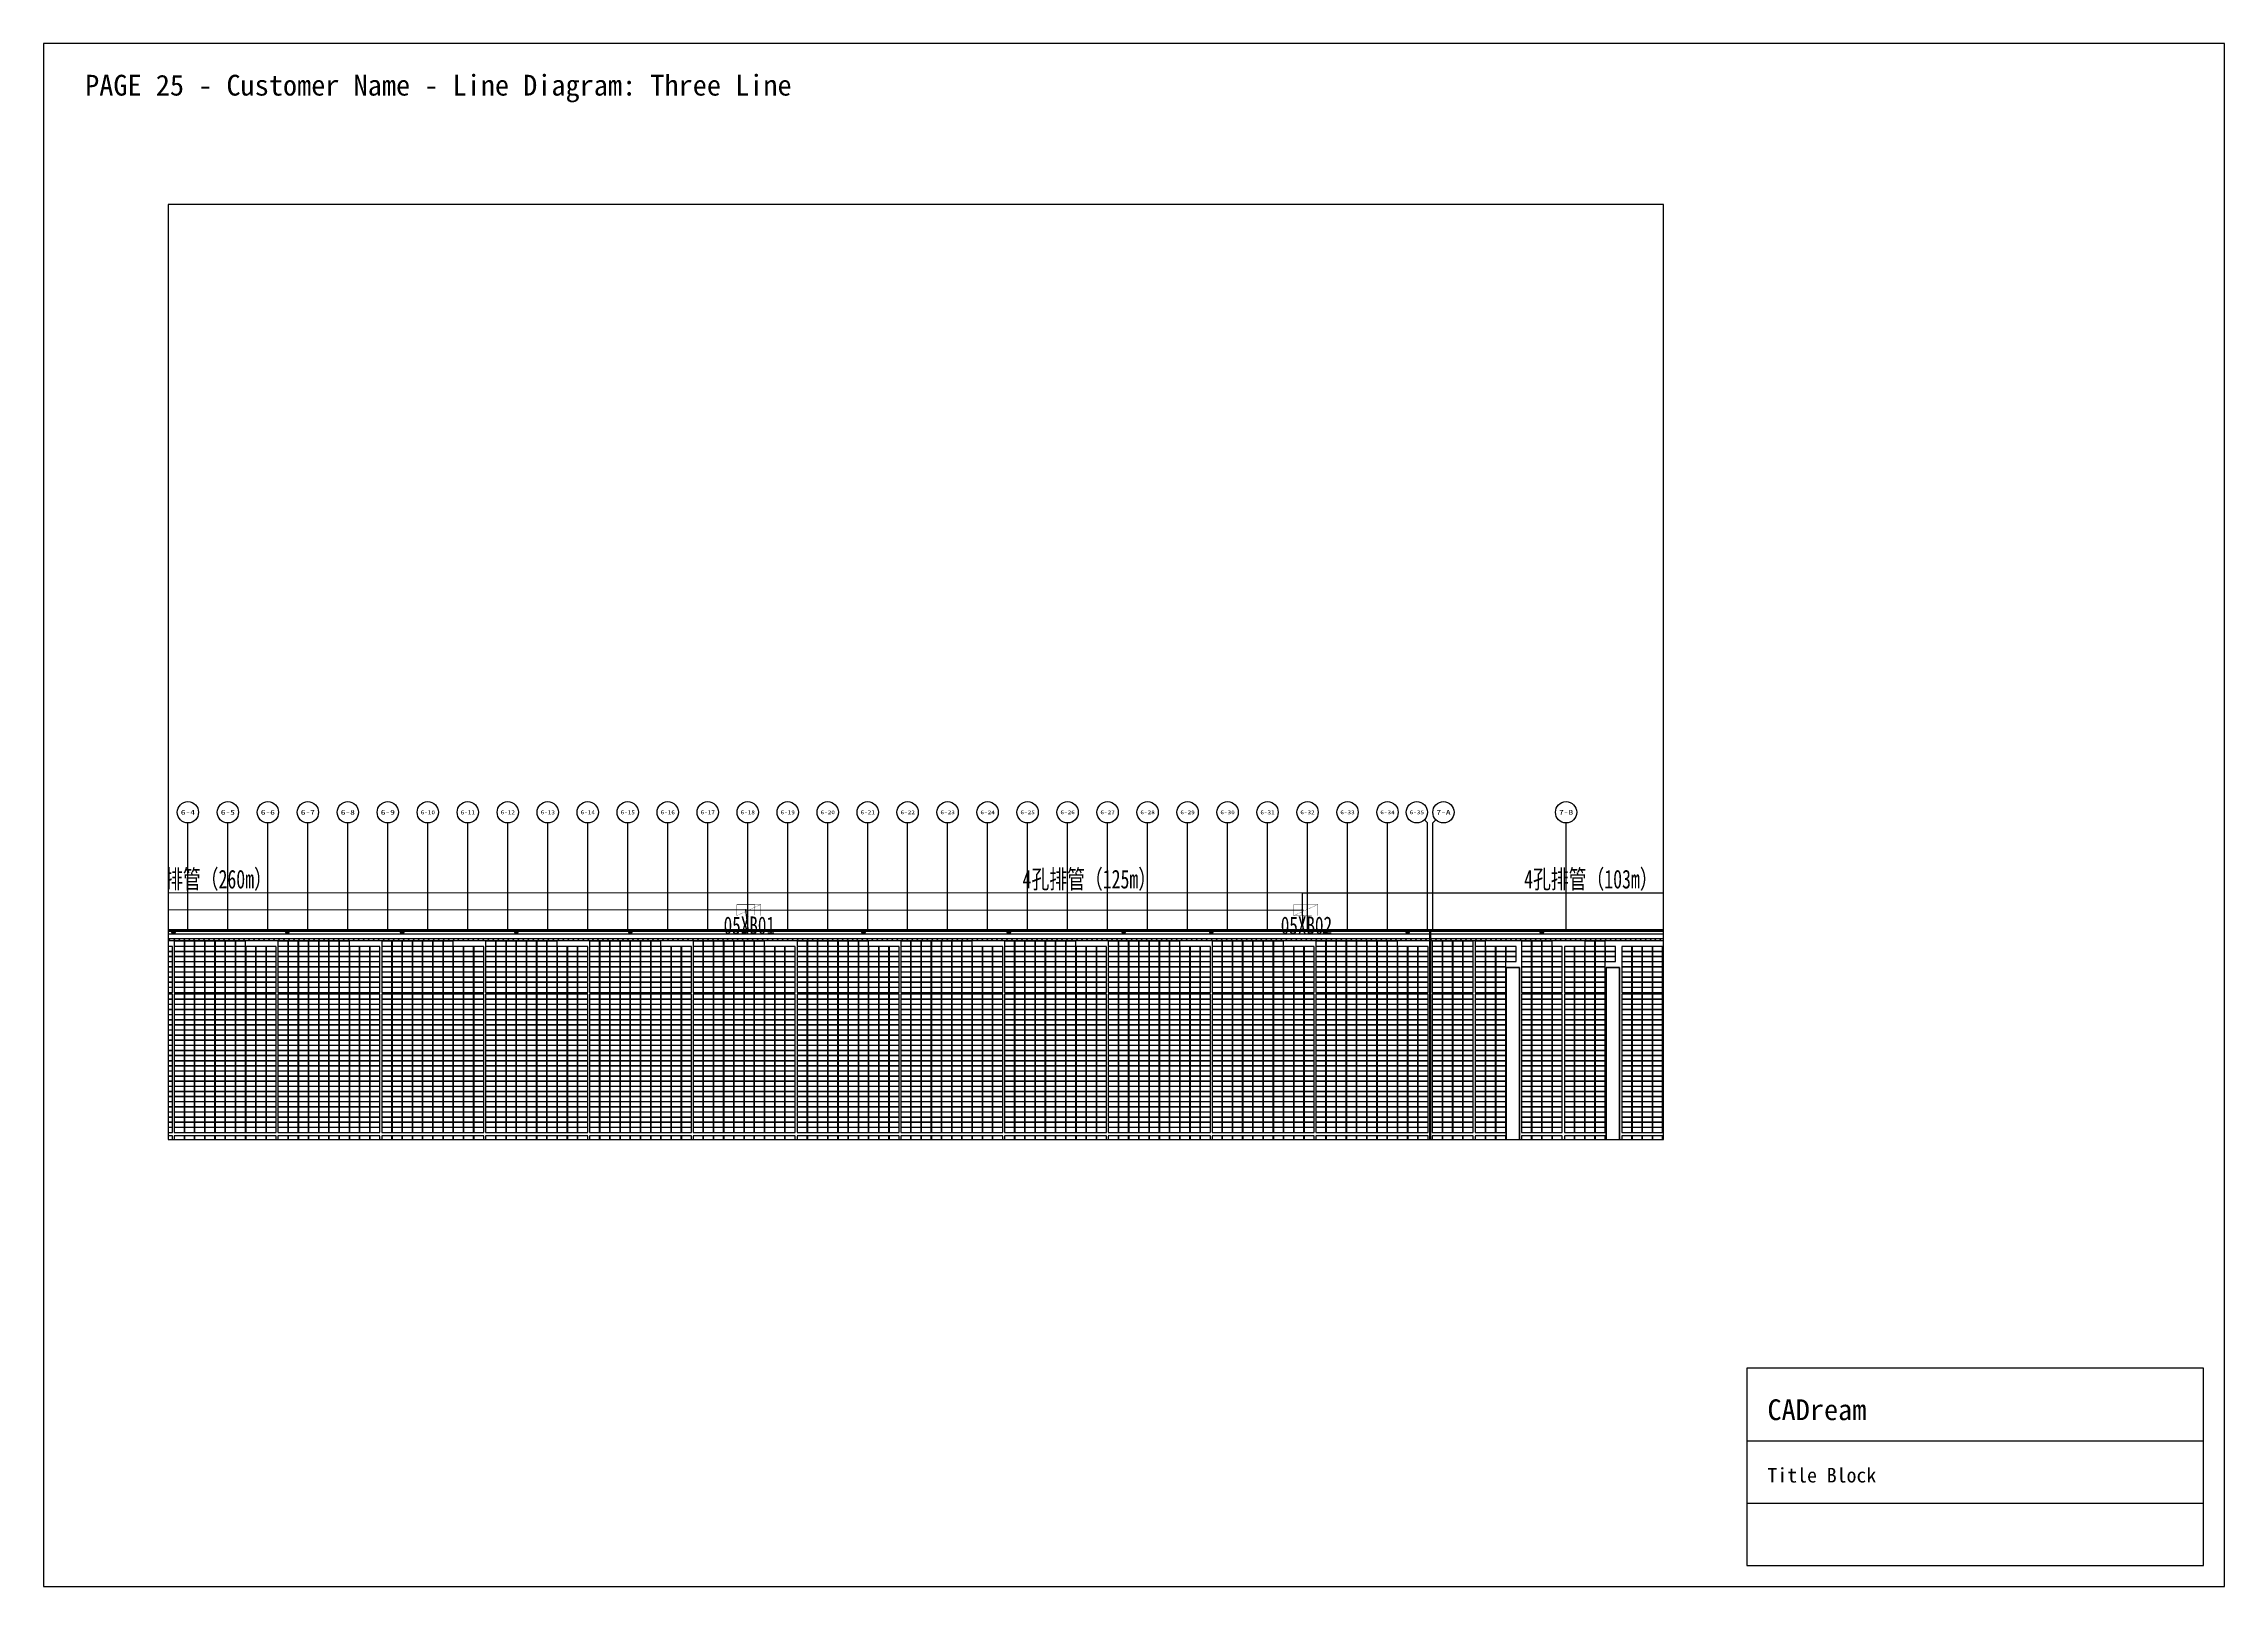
# Paper-space layout 'Layout1' of a CAD drawing. Header units: metres, sheet in millimetres. Extents: x 0 to 420, y 0 to 297.
# The model-space entities are those that its viewports show. They can reach past a viewport. Long polylines and large blocks are cut down to what shows.
import ezdxf
from ezdxf.enums import TextEntityAlignment as Align

# ---------------------------------------------------------------- set-up
doc = ezdxf.new("R2010")
doc.units = ezdxf.units.M
for name, color, linetype in [('AXIS', 3, 'Continuous'), ('AXIS_TEXT', 7, 'Continuous'), ('SHEET_BORDER', 8, 'Continuous'), ('SHEET_TEXT', 5, 'Continuous'), ('SHEET_TITLEBLOCK', 7, 'Continuous'), ('SHEET_VIEWPORT_FRAME', 6, 'Continuous'), ('WALL', 9, 'Continuous'), ('单元区域外轮廓', 7, 'ByLayer'), ('屋脊线', 7, 'ByLayer'), ('接线图文字', 7, 'Continuous'), ('文字', 7, 'Continuous'), ('电缆通道', 7, 'ByLayer'), ('箱变', 7, 'ByLayer'), ('箱逆', 2, 'Continuous'), ('组件', 7, 'ByLayer'), ('运维走道板', 1, 'Continuous'), ('逆变器', 7, 'ByLayer'), ('障碍物', 7, 'ByLayer')]:
    doc.layers.add(name, color=color, linetype=linetype)
doc.styles.add('Albedo', font='gbenor', dxfattribs={"bigfont": 'gbcbig'})
doc.styles.add('COMPLEX', font='COMPLEX')
doc.styles.add('仿宋1250', font='txt', dxfattribs={"width": 0.7071, "height": 1250})
doc.styles.add('宋体', font='txt', dxfattribs={"width": 0.7, "height": 100})

# ---------------------------------------------------------------- blocks, each defined once
blk = doc.blocks.new('CADREAM_TITLEBLOCK_V1')
at = {"layer": 'SHEET_TITLEBLOCK'}
for p, q in [((0, 24), (88, 24)), ((0, 12), (88, 12))]:
    blk.add_line(p, q, dxfattribs=at)
blk.add_lwpolyline([(0, 0), (88, 0), (88, 38), (0, 38)], close=True, dxfattribs=at)
for s, height, p in [('CADream', 4, (4, 28)), ('Title Block', 2.8, (4, 16))]:
    blk.add_text(s, height=height, dxfattribs=at).set_placement(p)
blk = doc.blocks.new('_AXISO')
blk.add_circle((0, 0), 0.5)
at = {"layer": 'AXIS_TEXT', "style": 'COMPLEX', "width": 1.041667}
blk.add_attdef('A', text='', height=0.56, dxfattribs=at).set_placement((-0.25, -0.28), (0.25, -0.28), align=Align.FIT)
blk = doc.blocks.new('DT1')
at = {"layer": 'AXIS', "color": 252, "true_color": 0x939598}
for p, q in [((903160, 2023104), (903160, 2047104)), ((912160, 2023104), (912160, 2047104)), ((921160, 2023104), (921160, 2047104)), ((930160, 2023104), (930160, 2047104)), ((939160, 2023104), (939160, 2047104)), ((948160, 2023104), (948160, 2047104)), ((957160, 2023104), (957160, 2047104)), ((966160, 2023104), (966160, 2047104)), ((975160, 2023104), (975160, 2047104)), ((984160, 2023104), (984160, 2047104)), ((993160, 2023104), (993160, 2047104)), ((1002160, 2023104), (1002160, 2047104)), ((1011160, 2023104), (1011160, 2047104)), ((1020160, 2023104), (1020160, 2047104)), ((1029160, 2023104), (1029160, 2047104)), ((1038160, 2023104), (1038160, 2047104)), ((1047160, 2023104), (1047160, 2047104)), ((1056160, 2023104), (1056160, 2047104)), ((1065160, 2023104), (1065160, 2047104)), ((1074160, 2023104), (1074160, 2047104)), ((1083160, 2023104), (1083160, 2047104)), ((1092160, 2023104), (1092160, 2047104)), ((1101160, 2023104), (1101160, 2047104)), ((1110160, 2023104), (1110160, 2047104)), ((1119160, 2023104), (1119160, 2047104)), ((1128160, 2023104), (1128160, 2047104)), ((1137160, 2023104), (1137160, 2047104)), ((1146160, 2023104), (1146160, 2047104)), ((1155160, 2023104), (1155160, 2047104)), ((1164160, 2023104), (1164160, 2047104)), ((1173160, 2023104), (1173160, 2047104)), ((1181457, 2047807), (1182160, 2047104)), ((1182160, 2023104), (1182160, 2047104)), ((1184063, 2047807), (1183360, 2047104)), ((1183360, 2023104), (1183360, 2047104)), ((1213360, 2023104), (1213360, 2047104))]:
    blk.add_line(p, q, dxfattribs=at)
at = {"layer": 'WALL'}
for p, q in [((1243660, 2023104), (77860, 2023104)), ((1243360, 2022804), (78160, 2022804))]:
    blk.add_line(p, q, dxfattribs=at)
blk.add_lwpolyline([(1182910, 1865404), (1182910, 2022804), (1182610, 2022804), (1182610, 1865404)], close=True, dxfattribs=at)
for points in [[(1182610, 2022104), (875710, 2022104)], [(1243360, 2022104), (1182910, 2022104)], [(1202860, 1957604), (1202860, 2014604), (1199860, 2014604), (1199860, 1957604), (1202860, 1957604)], [(1225360, 1957604), (1225360, 2014604), (1222360, 2014604), (1222360, 1957604), (1225360, 1957604)]]:
    blk.add_lwpolyline(points, dxfattribs=at)
at = {"layer": 'AXIS', "color": 252, "true_color": 0x939598}
ref = blk.add_blockref('_AXISO', (903160, 2049504), dxfattribs=dict(at, xscale=4800, yscale=4800, zscale=4800))
ref.add_attrib('A', '6-4', dxfattribs={"layer": 'AXIS_TEXT', "height": 1077.9}).set_placement((901569, 2048965), (904751, 2048965), align=Align.FIT)
ref = blk.add_blockref('_AXISO', (912160, 2049504), dxfattribs=dict(at, xscale=4800, yscale=4800, zscale=4800))
ref.add_attrib('A', '6-5', dxfattribs={"layer": 'AXIS_TEXT', "height": 1110}).set_placement((910574, 2048949), (913746, 2048949), align=Align.FIT)
ref = blk.add_blockref('_AXISO', (921160, 2049504), dxfattribs=dict(at, xscale=4800, yscale=4800, zscale=4800))
ref.add_attrib('A', '6-6', dxfattribs={"layer": 'AXIS_TEXT', "height": 1110}).set_placement((919574, 2048949), (922746, 2048949), align=Align.FIT)
ref = blk.add_blockref('_AXISO', (930160, 2049504), dxfattribs=dict(at, xscale=4800, yscale=4800, zscale=4800))
ref.add_attrib('A', '6-7', dxfattribs={"layer": 'AXIS_TEXT', "height": 1110}).set_placement((928574, 2048949), (931746, 2048949), align=Align.FIT)
ref = blk.add_blockref('_AXISO', (939160, 2049504), dxfattribs=dict(at, xscale=4800, yscale=4800, zscale=4800))
ref.add_attrib('A', '6-8', dxfattribs={"layer": 'AXIS_TEXT', "height": 1110}).set_placement((937574, 2048949), (940746, 2048949), align=Align.FIT)
ref = blk.add_blockref('_AXISO', (948160, 2049504), dxfattribs=dict(at, xscale=4800, yscale=4800, zscale=4800))
ref.add_attrib('A', '6-9', dxfattribs={"layer": 'AXIS_TEXT', "height": 1110}).set_placement((946574, 2048949), (949746, 2048949), align=Align.FIT)
ref = blk.add_blockref('_AXISO', (957160, 2049504), dxfattribs=dict(at, xscale=4800, yscale=4800, zscale=4800))
ref.add_attrib('A', '6-10', dxfattribs={"layer": 'AXIS_TEXT', "height": 906}).set_placement((955542, 2049051), (958778, 2049051), align=Align.FIT)
ref = blk.add_blockref('_AXISO', (966160, 2049504), dxfattribs=dict(at, xscale=4800, yscale=4800, zscale=4800))
ref.add_attrib('A', '6-11', dxfattribs={"layer": 'AXIS_TEXT', "height": 965.5}).set_placement((964551, 2049021), (967769, 2049021), align=Align.FIT)
ref = blk.add_blockref('_AXISO', (975160, 2049504), dxfattribs=dict(at, xscale=4800, yscale=4800, zscale=4800))
ref.add_attrib('A', '6-12', dxfattribs={"layer": 'AXIS_TEXT', "height": 906}).set_placement((973542, 2049051), (976778, 2049051), align=Align.FIT)
ref = blk.add_blockref('_AXISO', (984160, 2049504), dxfattribs=dict(at, xscale=4800, yscale=4800, zscale=4800))
ref.add_attrib('A', '6-13', dxfattribs={"layer": 'AXIS_TEXT', "height": 906}).set_placement((982542, 2049051), (985778, 2049051), align=Align.FIT)
ref = blk.add_blockref('_AXISO', (993160, 2049504), dxfattribs=dict(at, xscale=4800, yscale=4800, zscale=4800))
ref.add_attrib('A', '6-14', dxfattribs={"layer": 'AXIS_TEXT', "height": 884.1}).set_placement((991539, 2049062), (994781, 2049062), align=Align.FIT)
ref = blk.add_blockref('_AXISO', (1002160, 2049504), dxfattribs=dict(at, xscale=4800, yscale=4800, zscale=4800))
ref.add_attrib('A', '6-15', dxfattribs={"layer": 'AXIS_TEXT', "height": 906}).set_placement((1000542, 2049051), (1003778, 2049051), align=Align.FIT)
ref = blk.add_blockref('_AXISO', (1011160, 2049504), dxfattribs=dict(at, xscale=4800, yscale=4800, zscale=4800))
ref.add_attrib('A', '6-16', dxfattribs={"layer": 'AXIS_TEXT', "height": 906}).set_placement((1009542, 2049051), (1012778, 2049051), align=Align.FIT)
ref = blk.add_blockref('_AXISO', (1020160, 2049504), dxfattribs=dict(at, xscale=4800, yscale=4800, zscale=4800))
ref.add_attrib('A', '6-17', dxfattribs={"layer": 'AXIS_TEXT', "height": 906}).set_placement((1018542, 2049051), (1021778, 2049051), align=Align.FIT)
ref = blk.add_blockref('_AXISO', (1029160, 2049504), dxfattribs=dict(at, xscale=4800, yscale=4800, zscale=4800))
ref.add_attrib('A', '6-18', dxfattribs={"layer": 'AXIS_TEXT', "height": 906}).set_placement((1027542, 2049051), (1030778, 2049051), align=Align.FIT)
ref = blk.add_blockref('_AXISO', (1038160, 2049504), dxfattribs=dict(at, xscale=4800, yscale=4800, zscale=4800))
ref.add_attrib('A', '6-19', dxfattribs={"layer": 'AXIS_TEXT', "height": 906}).set_placement((1036542, 2049051), (1039778, 2049051), align=Align.FIT)
ref = blk.add_blockref('_AXISO', (1047160, 2049504), dxfattribs=dict(at, xscale=4800, yscale=4800, zscale=4800))
ref.add_attrib('A', '6-20', dxfattribs={"layer": 'AXIS_TEXT', "height": 853.1}).set_placement((1045535, 2049077), (1048785, 2049077), align=Align.FIT)
ref = blk.add_blockref('_AXISO', (1056160, 2049504), dxfattribs=dict(at, xscale=4800, yscale=4800, zscale=4800))
ref.add_attrib('A', '6-21', dxfattribs={"layer": 'AXIS_TEXT', "height": 906}).set_placement((1054542, 2049051), (1057778, 2049051), align=Align.FIT)
ref = blk.add_blockref('_AXISO', (1065160, 2049504), dxfattribs=dict(at, xscale=4800, yscale=4800, zscale=4800))
ref.add_attrib('A', '6-22', dxfattribs={"layer": 'AXIS_TEXT', "height": 853.1}).set_placement((1063535, 2049077), (1066785, 2049077), align=Align.FIT)
ref = blk.add_blockref('_AXISO', (1074160, 2049504), dxfattribs=dict(at, xscale=4800, yscale=4800, zscale=4800))
ref.add_attrib('A', '6-23', dxfattribs={"layer": 'AXIS_TEXT', "height": 853.1}).set_placement((1072535, 2049077), (1075785, 2049077), align=Align.FIT)
ref = blk.add_blockref('_AXISO', (1083160, 2049504), dxfattribs=dict(at, xscale=4800, yscale=4800, zscale=4800))
ref.add_attrib('A', '6-24', dxfattribs={"layer": 'AXIS_TEXT', "height": 833.6}).set_placement((1081532, 2049087), (1084787, 2049087), align=Align.FIT)
ref = blk.add_blockref('_AXISO', (1092160, 2049504), dxfattribs=dict(at, xscale=4800, yscale=4800, zscale=4800))
ref.add_attrib('A', '6-25', dxfattribs={"layer": 'AXIS_TEXT', "height": 853.1}).set_placement((1090535, 2049077), (1093785, 2049077), align=Align.FIT)
ref = blk.add_blockref('_AXISO', (1101160, 2049504), dxfattribs=dict(at, xscale=4800, yscale=4800, zscale=4800))
ref.add_attrib('A', '6-26', dxfattribs={"layer": 'AXIS_TEXT', "height": 853.1}).set_placement((1099535, 2049077), (1102785, 2049077), align=Align.FIT)
ref = blk.add_blockref('_AXISO', (1110160, 2049504), dxfattribs=dict(at, xscale=4800, yscale=4800, zscale=4800))
ref.add_attrib('A', '6-27', dxfattribs={"layer": 'AXIS_TEXT', "height": 853.1}).set_placement((1108535, 2049077), (1111785, 2049077), align=Align.FIT)
ref = blk.add_blockref('_AXISO', (1119160, 2049504), dxfattribs=dict(at, xscale=4800, yscale=4800, zscale=4800))
ref.add_attrib('A', '6-28', dxfattribs={"layer": 'AXIS_TEXT', "height": 853.1}).set_placement((1117535, 2049077), (1120785, 2049077), align=Align.FIT)
ref = blk.add_blockref('_AXISO', (1128160, 2049504), dxfattribs=dict(at, xscale=4800, yscale=4800, zscale=4800))
ref.add_attrib('A', '6-29', dxfattribs={"layer": 'AXIS_TEXT', "height": 853.1}).set_placement((1126535, 2049077), (1129785, 2049077), align=Align.FIT)
ref = blk.add_blockref('_AXISO', (1137160, 2049504), dxfattribs=dict(at, xscale=4800, yscale=4800, zscale=4800))
ref.add_attrib('A', '6-30', dxfattribs={"layer": 'AXIS_TEXT', "height": 863.2}).set_placement((1135536, 2049072), (1138783, 2049072), align=Align.FIT)
ref = blk.add_blockref('_AXISO', (1146160, 2049504), dxfattribs=dict(at, xscale=4800, yscale=4800, zscale=4800))
ref.add_attrib('A', '6-31', dxfattribs={"layer": 'AXIS_TEXT', "height": 917.3}).set_placement((1144544, 2049045), (1147776, 2049045), align=Align.FIT)
ref = blk.add_blockref('_AXISO', (1155160, 2049504), dxfattribs=dict(at, xscale=4800, yscale=4800, zscale=4800))
ref.add_attrib('A', '6-32', dxfattribs={"layer": 'AXIS_TEXT', "height": 863.2}).set_placement((1153536, 2049072), (1156783, 2049072), align=Align.FIT)
ref = blk.add_blockref('_AXISO', (1164160, 2049504), dxfattribs=dict(at, xscale=4800, yscale=4800, zscale=4800))
ref.add_attrib('A', '6-33', dxfattribs={"layer": 'AXIS_TEXT', "height": 863.2}).set_placement((1162536, 2049072), (1165783, 2049072), align=Align.FIT)
ref = blk.add_blockref('_AXISO', (1173160, 2049504), dxfattribs=dict(at, xscale=4800, yscale=4800, zscale=4800))
ref.add_attrib('A', '6-34', dxfattribs={"layer": 'AXIS_TEXT', "height": 843.2}).set_placement((1171534, 2049082), (1174786, 2049082), align=Align.FIT)
ref = blk.add_blockref('_AXISO', (1179760, 2049504), dxfattribs=dict(at, xscale=4800, yscale=4800, zscale=4800))
ref.add_attrib('A', '6-35', dxfattribs={"layer": 'AXIS_TEXT', "height": 863.2}).set_placement((1178136, 2049072), (1181383, 2049072), align=Align.FIT)
ref = blk.add_blockref('_AXISO', (1185760, 2049504), dxfattribs=dict(at, xscale=4800, yscale=4800, zscale=4800))
ref.add_attrib('A', '7-A', dxfattribs={"layer": 'AXIS_TEXT', "height": 1047.5}).set_placement((1184164, 2048980), (1187356, 2048980), align=Align.FIT)
ref = blk.add_blockref('_AXISO', (1213360, 2049504), dxfattribs=dict(at, xscale=4800, yscale=4800, zscale=4800))
ref.add_attrib('A', '7-B', dxfattribs={"layer": 'AXIS_TEXT', "height": 1062.5}).set_placement((1211766, 2048972), (1214954, 2048972), align=Align.FIT)
blk = doc.blocks.new('*U582')
at = {"layer": '单元区域外轮廓', "color": 2}
blk.add_polyline3d([(582600, -78700, 12000), (-582600, -78700, 12000), (-582600, 78700, 12000), (582600, 78700, 12000)], close=True, dxfattribs=at)
at = {"flags": 1}
for tag in ['unit_id', 'unit_name', 'parapet_height', 'ground_elevation', 'is_enable_parapet']:
    blk.add_attdef(tag, (0, 0), '', height=2.5, dxfattribs=at)
blk = doc.blocks.new('*U583')
at = {"layer": '屋脊线', "color": 30}
blk.add_line((582600, 78700, 12000), (-582600, 78700, 12000), dxfattribs=at)
at = {"flags": 1}
for tag in ['unit_id', 'unit_name']:
    blk.add_attdef(tag, (0, 0), '', height=2.5, dxfattribs=at)
blk = doc.blocks.new('*U586')
at = {"color": 0}
blk.add_polyline3d([(0, 0, 0), (-228, 0, 0), (-228, -113, 6), (0, -113, 6)], close=True, dxfattribs=at)
at = {"flags": 1}
for tag in ['silicon-material', 'panel-length', 'panel-width', 'panel-height', 'mounting-hole-spacing1', 'mounting-hole-spacing2', 'userid', 'module-material', 'theme', 'name', 'vmpo', 'voco', 'pmax', 'company-name', 'note', 'id', 'impo', 'isco']:
    blk.add_attdef(tag, (0, 0), '', height=2.5, dxfattribs=at)
blk = doc.blocks.new('*U587')
at = {"layer": '组件', "color": 41}
for p in [(23666, 7524, 1228), (23666, 7409, 1233)]:
    blk.add_blockref('*U586', p, dxfattribs=at)
at = {"layer": '组件', "color": 20}
for p in [(23896, 7524, 1228), (23896, 7409, 1233), (24161, 7640, 1222), (24161, 7524, 1228), (24161, 7409, 1233), (24390, 7640, 1222), (24390, 7524, 1228), (24390, 7409, 1233), (24620, 7640, 1222), (24620, 7524, 1228), (24620, 7409, 1233), (24850, 7640, 1222), (24850, 7524, 1228), (24850, 7409, 1233), (25080, 7640, 1222), (25080, 7524, 1228), (25080, 7409, 1233), (25310, 7640, 1222), (25310, 7524, 1228), (25310, 7409, 1233), (25539, 7640, 1222), (25539, 7524, 1228), (25539, 7409, 1233), (25769, 7524, 1228), (25769, 7409, 1233), (25999, 7524, 1228), (25999, 7409, 1233), (23666, 7294, 1239), (23666, 7179, 1245), (23666, 7063, 1251), (23666, 6948, 1257), (23896, 7294, 1239), (23896, 7179, 1245), (23896, 7063, 1251), (23896, 6948, 1257), (24161, 7294, 1239), (24161, 7179, 1245), (24161, 7063, 1251), (24161, 6948, 1257), (24390, 7294, 1239), (24390, 7179, 1245), (24390, 7063, 1251), (24390, 6948, 1257), (24620, 7294, 1239), (24620, 7179, 1245), (24620, 7063, 1251), (24620, 6948, 1257), (24850, 7294, 1239), (24850, 7179, 1245), (24850, 7063, 1251), (24850, 6948, 1257), (25080, 7294, 1239), (25080, 7179, 1245), (25080, 7063, 1251), (25080, 6948, 1257), (25310, 7294, 1239), (25310, 7179, 1245), (25310, 7063, 1251), (25310, 6948, 1257), (25539, 7294, 1239), (25539, 7179, 1245), (25539, 7063, 1251), (25539, 6948, 1257), (25769, 7294, 1239), (25769, 7179, 1245), (25769, 7063, 1251), (25769, 6948, 1257), (25999, 7294, 1239), (25999, 7179, 1245), (25999, 7063, 1251), (25999, 6948, 1257), (26229, 6948, 1257), (23666, 6833, 1263), (23666, 6718, 1269), (23666, 6602, 1274), (23666, 6449, 1282), (23896, 6833, 1263), (23896, 6718, 1269), (23896, 6602, 1274), (23896, 6449, 1282), (24161, 6833, 1263), (24161, 6718, 1269), (24161, 6602, 1274), (24161, 6449, 1282), (24390, 6833, 1263), (24390, 6718, 1269), (24390, 6602, 1274), (24390, 6449, 1282), (24620, 6833, 1263), (24620, 6718, 1269), (24620, 6602, 1274), (24620, 6449, 1282), (24850, 6833, 1263), (24850, 6718, 1269), (24850, 6602, 1274), (24850, 6449, 1282), (25080, 6833, 1263), (25080, 6718, 1269), (25080, 6602, 1274), (25080, 6449, 1282), (25310, 6833, 1263), (25310, 6718, 1269), (25310, 6602, 1274), (25310, 6449, 1282), (25539, 6833, 1263), (25539, 6718, 1269), (25539, 6602, 1274), (25539, 6449, 1282), (25769, 6833, 1263), (25769, 6718, 1269), (25769, 6602, 1274), (25999, 6833, 1263), (25999, 6718, 1269), (25999, 6602, 1274), (26229, 6833, 1263), (26229, 6718, 1269), (26229, 6602, 1274), (23666, 6334, 1288), (23666, 6219, 1294), (23666, 6103, 1300), (23666, 5988, 1306), (23896, 6334, 1288), (23896, 6219, 1294), (23896, 6103, 1300), (23896, 5988, 1306), (24161, 6334, 1288), (24161, 6219, 1294), (24161, 6103, 1300), (24161, 5988, 1306), (24390, 6334, 1288), (24390, 6219, 1294), (24390, 6103, 1300), (24390, 5988, 1306), (24620, 6334, 1288), (24620, 6219, 1294), (24620, 6103, 1300), (24620, 5988, 1306), (24850, 6334, 1288), (24850, 6219, 1294), (24850, 6103, 1300), (24850, 5988, 1306), (25080, 6334, 1288), (25080, 6219, 1294), (25080, 6103, 1300), (25080, 5988, 1306), (25310, 6334, 1288), (25310, 6219, 1294), (25310, 6103, 1300), (25310, 5988, 1306), (25539, 6334, 1288), (25539, 6219, 1294), (25539, 6103, 1300), (25539, 5988, 1306), (23666, 5873, 1312), (23666, 5758, 1317), (23666, 5642, 1323), (23666, 5527, 1329), (23666, 5412, 1335), (23896, 5873, 1312), (23896, 5758, 1317), (23896, 5642, 1323), (23896, 5527, 1329), (23896, 5412, 1335), (24161, 5873, 1312), (24161, 5758, 1317), (24161, 5642, 1323), (24161, 5527, 1329), (24161, 5412, 1335), (24390, 5873, 1312), (24390, 5758, 1317), (24390, 5642, 1323), (24390, 5527, 1329), (24390, 5412, 1335), (24620, 5873, 1312), (24620, 5758, 1317), (24620, 5642, 1323), (24620, 5527, 1329), (24620, 5412, 1335), (24850, 5873, 1312), (24850, 5758, 1317), (24850, 5642, 1323), (24850, 5527, 1329), (24850, 5412, 1335), (25080, 5873, 1312), (25080, 5758, 1317), (25080, 5642, 1323), (25080, 5527, 1329), (25080, 5412, 1335), (25310, 5873, 1312), (25310, 5758, 1317), (25310, 5642, 1323), (25310, 5527, 1329), (25310, 5412, 1335), (25539, 5873, 1312), (25539, 5758, 1317), (25539, 5642, 1323), (25539, 5527, 1329), (25539, 5412, 1335), (23666, 5297, 1341), (23666, 5181, 1347), (23666, 5066, 1353), (23666, 4951, 1358), (23896, 5297, 1341), (23896, 5181, 1347), (23896, 5066, 1353), (23896, 4951, 1358), (24161, 5297, 1341), (24161, 5181, 1347), (24161, 5066, 1353), (24161, 4951, 1358), (24390, 5297, 1341), (24390, 5181, 1347), (24390, 5066, 1353), (24390, 4951, 1358), (24620, 5297, 1341), (24620, 5181, 1347), (24620, 5066, 1353), (24620, 4951, 1358), (24850, 5297, 1341), (24850, 5181, 1347), (24850, 5066, 1353), (24850, 4951, 1358), (25080, 5297, 1341), (25080, 5181, 1347), (25080, 5066, 1353), (25080, 4951, 1358), (25310, 5297, 1341), (25310, 5181, 1347), (25310, 5066, 1353), (25310, 4951, 1358), (25539, 5297, 1341), (25539, 5181, 1347), (25539, 5066, 1353), (25539, 4951, 1358), (23666, 4836, 1364), (23666, 4720, 1370), (23666, 4605, 1376), (23666, 4490, 1382), (23896, 4836, 1364), (23896, 4720, 1370), (23896, 4605, 1376), (23896, 4490, 1382), (24161, 4836, 1364), (24161, 4720, 1370), (24161, 4605, 1376), (24161, 4490, 1382), (24390, 4836, 1364), (24390, 4720, 1370), (24390, 4605, 1376), (24390, 4490, 1382), (24620, 4836, 1364), (24620, 4720, 1370), (24620, 4605, 1376), (24620, 4490, 1382), (24850, 4836, 1364), (24850, 4720, 1370), (24850, 4605, 1376), (24850, 4490, 1382), (25080, 4836, 1364), (25080, 4720, 1370), (25080, 4605, 1376), (25080, 4490, 1382), (25310, 4836, 1364), (25310, 4720, 1370), (25310, 4605, 1376), (25310, 4490, 1382), (25539, 4836, 1364), (25539, 4720, 1370), (25539, 4605, 1376), (25539, 4490, 1382), (23666, 4375, 1388), (23666, 4259, 1394), (23666, 4144, 1399), (23666, 4029, 1405), (23896, 4375, 1388), (23896, 4259, 1394), (23896, 4144, 1399), (23896, 4029, 1405), (24161, 4375, 1388), (24161, 4259, 1394), (24161, 4144, 1399), (24161, 4029, 1405), (24390, 4375, 1388), (24390, 4259, 1394), (24390, 4144, 1399), (24390, 4029, 1405), (24620, 4375, 1388), (24620, 4259, 1394), (24620, 4144, 1399), (24620, 4029, 1405), (24850, 4375, 1388), (24850, 4259, 1394), (24850, 4144, 1399), (24850, 4029, 1405), (25080, 4375, 1388), (25080, 4259, 1394), (25080, 4144, 1399), (25080, 4029, 1405), (25310, 4375, 1388), (25310, 4259, 1394), (25310, 4144, 1399), (25310, 4029, 1405), (25539, 4375, 1388), (25539, 4259, 1394), (25539, 4144, 1399), (25539, 4029, 1405), (23666, 3914, 1411), (23666, 3798, 1417), (23666, 3683, 1423), (23666, 3568, 1429), (23666, 3453, 1435), (23896, 3914, 1411), (23896, 3798, 1417), (23896, 3683, 1423), (23896, 3568, 1429), (23896, 3453, 1435), (24161, 3914, 1411), (24161, 3798, 1417), (24161, 3683, 1423), (24161, 3568, 1429), (24161, 3453, 1435), (24390, 3914, 1411), (24390, 3798, 1417), (24390, 3683, 1423), (24390, 3568, 1429), (24390, 3453, 1435), (24620, 3914, 1411), (24620, 3798, 1417), (24620, 3683, 1423), (24620, 3568, 1429), (24620, 3453, 1435), (24850, 3914, 1411), (24850, 3798, 1417), (24850, 3683, 1423), (24850, 3568, 1429), (24850, 3453, 1435), (25080, 3914, 1411), (25080, 3798, 1417), (25080, 3683, 1423), (25080, 3568, 1429), (25080, 3453, 1435), (25310, 3914, 1411), (25310, 3798, 1417), (25310, 3683, 1423), (25310, 3568, 1429), (25310, 3453, 1435), (25539, 3914, 1411), (25539, 3798, 1417), (25539, 3683, 1423), (25539, 3568, 1429), (25539, 3453, 1435), (23666, 3259, 1444), (23666, 3144, 1450), (23666, 3029, 1456), (23896, 3259, 1444), (23896, 3144, 1450), (23896, 3029, 1456), (24161, 3259, 1444), (24161, 3144, 1450), (24161, 3029, 1456), (24390, 3259, 1444), (24390, 3144, 1450), (24390, 3029, 1456), (24620, 3259, 1444), (24620, 3144, 1450), (24620, 3029, 1456), (24850, 3259, 1444), (24850, 3144, 1450), (24850, 3029, 1456), (25080, 3259, 1444), (25080, 3144, 1450), (25080, 3029, 1456), (25310, 3259, 1444), (25310, 3144, 1450), (25310, 3029, 1456), (25539, 3259, 1444), (25539, 3144, 1450), (25539, 3029, 1456)]:
    blk.add_blockref('*U586', p, dxfattribs=at)
at = {"layer": '组件', "color": 13}
for p in [(26229, 7524, 1228), (26229, 7409, 1233), (26495, 7640, 1222), (26495, 7524, 1228), (26495, 7409, 1233), (26725, 7640, 1222), (26725, 7524, 1228), (26725, 7409, 1233), (26955, 7640, 1222), (26955, 7524, 1228), (26955, 7409, 1233), (27184, 7640, 1222), (27184, 7524, 1228), (27184, 7409, 1233), (27414, 7640, 1222), (27414, 7524, 1228), (27414, 7409, 1233), (27644, 7640, 1222), (27644, 7524, 1228), (27644, 7409, 1233), (27874, 7640, 1222), (27874, 7524, 1228), (27874, 7409, 1233), (28104, 7524, 1228), (28104, 7409, 1233), (28333, 7524, 1228), (28333, 7409, 1233), (28563, 7524, 1228), (28563, 7409, 1233), (28833, 7640, 1222), (28833, 7524, 1228), (28833, 7409, 1233), (26229, 7294, 1239), (26229, 7179, 1245), (26229, 7063, 1251), (26495, 7294, 1239), (26495, 7179, 1245), (26495, 7063, 1251), (26495, 6948, 1257), (26725, 7294, 1239), (26725, 7179, 1245), (26725, 7063, 1251), (26725, 6948, 1257), (26955, 7294, 1239), (26955, 7179, 1245), (26955, 7063, 1251), (26955, 6948, 1257), (27184, 7294, 1239), (27184, 7179, 1245), (27184, 7063, 1251), (27184, 6948, 1257), (27414, 7294, 1239), (27414, 7179, 1245), (27414, 7063, 1251), (27414, 6948, 1257), (27644, 7294, 1239), (27644, 7179, 1245), (27644, 7063, 1251), (27644, 6948, 1257), (27874, 7294, 1239), (27874, 7179, 1245), (27874, 7063, 1251), (27874, 6948, 1257), (28104, 7294, 1239), (28104, 7179, 1245), (28104, 7063, 1251), (28104, 6948, 1257), (28333, 7294, 1239), (28333, 7179, 1245), (28333, 7063, 1251), (28333, 6948, 1257), (28563, 7294, 1239), (28563, 7179, 1245), (28563, 7063, 1251), (28563, 6948, 1257), (28833, 7294, 1239), (28833, 7179, 1245), (28833, 7063, 1251), (25769, 6449, 1282), (25999, 6449, 1282), (26229, 6449, 1282), (26495, 6833, 1263), (26495, 6718, 1269), (26495, 6602, 1274), (26495, 6449, 1282), (26725, 6833, 1263), (26725, 6718, 1269), (26725, 6602, 1274), (26725, 6449, 1282), (26955, 6833, 1263), (26955, 6718, 1269), (26955, 6602, 1274), (26955, 6449, 1282), (27184, 6833, 1263), (27184, 6718, 1269), (27184, 6602, 1274), (27184, 6449, 1282), (27414, 6833, 1263), (27414, 6718, 1269), (27414, 6602, 1274), (27414, 6449, 1282), (27644, 6833, 1263), (27644, 6718, 1269), (27644, 6602, 1274), (27644, 6449, 1282), (27874, 6833, 1263), (27874, 6718, 1269), (27874, 6602, 1274), (27874, 6449, 1282), (28104, 6833, 1263), (28104, 6718, 1269), (28104, 6602, 1274), (28104, 6449, 1282), (28333, 6833, 1263), (28333, 6718, 1269), (28333, 6602, 1274), (28563, 6833, 1263), (28563, 6718, 1269), (28563, 6602, 1274), (25769, 6334, 1288), (25769, 6219, 1294), (25769, 6103, 1300), (25769, 5988, 1306), (25999, 6334, 1288), (25999, 6219, 1294), (25999, 6103, 1300), (25999, 5988, 1306), (26229, 6334, 1288), (26229, 6219, 1294), (26229, 6103, 1300), (26229, 5988, 1306), (26495, 6334, 1288), (26495, 6219, 1294), (26495, 6103, 1300), (26495, 5988, 1306), (26725, 6334, 1288), (26725, 6219, 1294), (26725, 6103, 1300), (26725, 5988, 1306), (26955, 6334, 1288), (26955, 6219, 1294), (26955, 6103, 1300), (26955, 5988, 1306), (27184, 6334, 1288), (27184, 6219, 1294), (27184, 6103, 1300), (27184, 5988, 1306), (27414, 6334, 1288), (27414, 6219, 1294), (27414, 6103, 1300), (27414, 5988, 1306), (27644, 6334, 1288), (27644, 6219, 1294), (27644, 6103, 1300), (27644, 5988, 1306), (27874, 6334, 1288), (27874, 6219, 1294), (27874, 6103, 1300), (27874, 5988, 1306), (28104, 6334, 1288), (28104, 6219, 1294), (28104, 6103, 1300), (28104, 5988, 1306), (25769, 5873, 1312), (25769, 5758, 1317), (25769, 5642, 1323), (25769, 5527, 1329), (25769, 5412, 1335), (25999, 5873, 1312), (25999, 5758, 1317), (25999, 5642, 1323), (25999, 5527, 1329), (25999, 5412, 1335), (26229, 5873, 1312), (26229, 5758, 1317), (26229, 5642, 1323), (26229, 5527, 1329), (26229, 5412, 1335), (26495, 5873, 1312), (26495, 5758, 1317), (26495, 5642, 1323), (26495, 5527, 1329), (26495, 5412, 1335), (26725, 5873, 1312), (26725, 5758, 1317), (26725, 5642, 1323), (26725, 5527, 1329), (26725, 5412, 1335), (26955, 5873, 1312), (26955, 5758, 1317), (26955, 5642, 1323), (26955, 5527, 1329), (26955, 5412, 1335), (27184, 5873, 1312), (27184, 5758, 1317), (27184, 5642, 1323), (27184, 5527, 1329), (27184, 5412, 1335), (27414, 5873, 1312), (27414, 5758, 1317), (27414, 5642, 1323), (27414, 5527, 1329), (27414, 5412, 1335), (27644, 5873, 1312), (27644, 5758, 1317), (27644, 5642, 1323), (27644, 5527, 1329), (27644, 5412, 1335), (27874, 5873, 1312), (27874, 5758, 1317), (27874, 5642, 1323), (27874, 5527, 1329), (27874, 5412, 1335), (28104, 5873, 1312), (28104, 5758, 1317), (28104, 5642, 1323), (28104, 5527, 1329), (28104, 5412, 1335), (25769, 5297, 1341), (25769, 5181, 1347), (25769, 5066, 1353), (25769, 4951, 1358), (25999, 5297, 1341), (25999, 5181, 1347), (25999, 5066, 1353), (25999, 4951, 1358), (26229, 5297, 1341), (26229, 5181, 1347), (26229, 5066, 1353), (26229, 4951, 1358), (26495, 5297, 1341), (26495, 5181, 1347), (26495, 5066, 1353), (26495, 4951, 1358), (26725, 5297, 1341), (26725, 5181, 1347), (26725, 5066, 1353), (26725, 4951, 1358), (26955, 5297, 1341), (26955, 5181, 1347), (26955, 5066, 1353), (26955, 4951, 1358), (27184, 5297, 1341), (27184, 5181, 1347), (27184, 5066, 1353), (27184, 4951, 1358), (27414, 5297, 1341), (27414, 5181, 1347), (27414, 5066, 1353), (27414, 4951, 1358), (27644, 5297, 1341), (27644, 5181, 1347), (27644, 5066, 1353), (27644, 4951, 1358), (27874, 5297, 1341), (27874, 5181, 1347), (27874, 5066, 1353), (27874, 4951, 1358), (28104, 5297, 1341), (28104, 5181, 1347), (28104, 5066, 1353), (28104, 4951, 1358), (25769, 4836, 1364), (25769, 4720, 1370), (25769, 4605, 1376), (25769, 4490, 1382), (25999, 4836, 1364), (25999, 4720, 1370), (25999, 4605, 1376), (25999, 4490, 1382), (26229, 4836, 1364), (26229, 4720, 1370), (26229, 4605, 1376), (26229, 4490, 1382), (26495, 4836, 1364), (26495, 4720, 1370), (26495, 4605, 1376), (26495, 4490, 1382), (26725, 4836, 1364), (26725, 4720, 1370), (26725, 4605, 1376), (26725, 4490, 1382), (26955, 4836, 1364), (26955, 4720, 1370), (26955, 4605, 1376), (26955, 4490, 1382), (27184, 4836, 1364), (27184, 4720, 1370), (27184, 4605, 1376), (27184, 4490, 1382), (27414, 4836, 1364), (27414, 4720, 1370), (27414, 4605, 1376), (27414, 4490, 1382), (27644, 4836, 1364), (27644, 4720, 1370), (27644, 4605, 1376), (27644, 4490, 1382), (27874, 4836, 1364), (27874, 4720, 1370), (27874, 4605, 1376), (27874, 4490, 1382), (28104, 4836, 1364), (28104, 4720, 1370), (28104, 4605, 1376), (28104, 4490, 1382), (25769, 4375, 1388), (25769, 4259, 1394), (25769, 4144, 1399), (25769, 4029, 1405), (25999, 4375, 1388), (25999, 4259, 1394), (25999, 4144, 1399), (25999, 4029, 1405), (26229, 4375, 1388), (26229, 4259, 1394), (26229, 4144, 1399), (26229, 4029, 1405), (26495, 4375, 1388), (26495, 4259, 1394), (26495, 4144, 1399), (26495, 4029, 1405), (26725, 4375, 1388), (26725, 4259, 1394), (26725, 4144, 1399), (26725, 4029, 1405), (26955, 4375, 1388), (26955, 4259, 1394), (26955, 4144, 1399), (26955, 4029, 1405), (27184, 4375, 1388), (27184, 4259, 1394), (27184, 4144, 1399), (27184, 4029, 1405), (27414, 4375, 1388), (27414, 4259, 1394), (27414, 4144, 1399), (27414, 4029, 1405), (27644, 4375, 1388), (27644, 4259, 1394), (27644, 4144, 1399), (27644, 4029, 1405), (27874, 4375, 1388), (27874, 4259, 1394), (27874, 4144, 1399), (27874, 4029, 1405), (28104, 4375, 1388), (28104, 4259, 1394), (28104, 4144, 1399), (28104, 4029, 1405), (25769, 3914, 1411), (25769, 3798, 1417), (25769, 3683, 1423), (25769, 3568, 1429), (25769, 3453, 1435), (25999, 3914, 1411), (25999, 3798, 1417), (25999, 3683, 1423), (25999, 3568, 1429), (25999, 3453, 1435), (26229, 3914, 1411), (26229, 3798, 1417), (26229, 3683, 1423), (26229, 3568, 1429), (26229, 3453, 1435), (26495, 3914, 1411), (26495, 3798, 1417), (26495, 3683, 1423), (26495, 3568, 1429), (26495, 3453, 1435), (26725, 3914, 1411), (26725, 3798, 1417), (26725, 3683, 1423), (26725, 3568, 1429), (26725, 3453, 1435), (26955, 3914, 1411), (26955, 3798, 1417), (26955, 3683, 1423), (26955, 3568, 1429), (26955, 3453, 1435), (27184, 3914, 1411), (27184, 3798, 1417), (27184, 3683, 1423), (27184, 3568, 1429), (27184, 3453, 1435), (27414, 3914, 1411), (27414, 3798, 1417), (27414, 3683, 1423), (27414, 3568, 1429), (27414, 3453, 1435), (27644, 3914, 1411), (27644, 3798, 1417), (27644, 3683, 1423), (27644, 3568, 1429), (27644, 3453, 1435), (27874, 3914, 1411), (27874, 3798, 1417), (27874, 3683, 1423), (27874, 3568, 1429), (27874, 3453, 1435), (28104, 3914, 1411), (28104, 3798, 1417), (28104, 3683, 1423), (28104, 3568, 1429), (28104, 3453, 1435), (25769, 3259, 1444), (25769, 3144, 1450), (25769, 3029, 1456), (25999, 3259, 1444), (25999, 3144, 1450), (25999, 3029, 1456), (26229, 3259, 1444), (26229, 3144, 1450), (26229, 3029, 1456), (26495, 3259, 1444), (26495, 3144, 1450), (26495, 3029, 1456), (26725, 3259, 1444), (26725, 3144, 1450), (26725, 3029, 1456), (26955, 3259, 1444), (26955, 3144, 1450), (26955, 3029, 1456), (27184, 3259, 1444), (27184, 3144, 1450), (27184, 3029, 1456), (27414, 3259, 1444), (27414, 3144, 1450), (27414, 3029, 1456), (27644, 3259, 1444), (27644, 3144, 1450), (27644, 3029, 1456), (27874, 3259, 1444), (27874, 3144, 1450), (27874, 3029, 1456), (28104, 3259, 1444), (28104, 3144, 1450), (28104, 3029, 1456)]:
    blk.add_blockref('*U586', p, dxfattribs=at)
at = {"layer": '组件', "color": 72}
for p in [(29063, 7640, 1222), (29063, 7524, 1228), (29063, 7409, 1233), (29293, 7640, 1222), (29293, 7524, 1228), (29293, 7409, 1233), (29523, 7640, 1222), (29523, 7524, 1228), (29523, 7409, 1233), (29752, 7640, 1222), (29752, 7524, 1228), (29752, 7409, 1233), (29982, 7640, 1222), (29982, 7524, 1228), (29982, 7409, 1233), (30212, 7640, 1222), (30212, 7524, 1228), (30212, 7409, 1233), (30442, 7524, 1228), (30442, 7409, 1233), (30672, 7524, 1228), (30672, 7409, 1233), (30901, 7524, 1228), (30901, 7409, 1233), (31170, 7640, 1222), (31170, 7524, 1228), (31170, 7409, 1233), (28833, 6948, 1257), (29063, 7294, 1239), (29063, 7179, 1245), (29063, 7063, 1251), (29063, 6948, 1257), (29293, 7294, 1239), (29293, 7179, 1245), (29293, 7063, 1251), (29293, 6948, 1257), (29523, 7294, 1239), (29523, 7179, 1245), (29523, 7063, 1251), (29523, 6948, 1257), (29752, 7294, 1239), (29752, 7179, 1245), (29752, 7063, 1251), (29752, 6948, 1257), (29982, 7294, 1239), (29982, 7179, 1245), (29982, 7063, 1251), (29982, 6948, 1257), (30212, 7294, 1239), (30212, 7179, 1245), (30212, 7063, 1251), (30212, 6948, 1257), (30442, 7294, 1239), (30442, 7179, 1245), (30442, 7063, 1251), (30442, 6948, 1257), (30672, 7294, 1239), (30672, 7179, 1245), (30672, 7063, 1251), (30672, 6948, 1257), (30901, 7294, 1239), (30901, 7179, 1245), (30901, 7063, 1251), (30901, 6948, 1257), (31170, 7294, 1239), (31170, 7179, 1245), (31170, 7063, 1251), (31170, 6948, 1257), (31400, 7294, 1239), (31400, 7179, 1245), (31400, 7063, 1251), (31400, 6948, 1257), (28333, 6449, 1282), (28563, 6449, 1282), (28833, 6833, 1263), (28833, 6718, 1269), (28833, 6602, 1274), (28833, 6449, 1282), (29063, 6833, 1263), (29063, 6718, 1269), (29063, 6602, 1274), (29063, 6449, 1282), (29293, 6833, 1263), (29293, 6718, 1269), (29293, 6602, 1274), (29293, 6449, 1282), (29523, 6833, 1263), (29523, 6718, 1269), (29523, 6602, 1274), (29523, 6449, 1282), (29752, 6833, 1263), (29752, 6718, 1269), (29752, 6602, 1274), (29752, 6449, 1282), (29982, 6833, 1263), (29982, 6718, 1269), (29982, 6602, 1274), (29982, 6449, 1282), (30212, 6833, 1263), (30212, 6718, 1269), (30212, 6602, 1274), (30212, 6449, 1282), (30442, 6833, 1263), (30442, 6718, 1269), (30442, 6602, 1274), (30442, 6449, 1282), (30672, 6833, 1263), (30672, 6718, 1269), (30672, 6602, 1274), (30672, 6449, 1282), (30901, 6833, 1263), (30901, 6718, 1269), (30901, 6602, 1274), (31170, 6833, 1263), (31170, 6718, 1269), (31170, 6602, 1274), (31400, 6833, 1263), (31400, 6718, 1269), (31400, 6602, 1274), (28333, 6334, 1288), (28333, 6219, 1294), (28333, 6103, 1300), (28333, 5988, 1306), (28563, 6334, 1288), (28563, 6219, 1294), (28563, 6103, 1300), (28563, 5988, 1306), (28833, 6334, 1288), (28833, 6219, 1294), (28833, 6103, 1300), (28833, 5988, 1306), (29063, 6334, 1288), (29063, 6219, 1294), (29063, 6103, 1300), (29063, 5988, 1306), (29293, 6334, 1288), (29293, 6219, 1294), (29293, 6103, 1300), (29293, 5988, 1306), (29523, 6334, 1288), (29523, 6219, 1294), (29523, 6103, 1300), (29523, 5988, 1306), (29752, 6334, 1288), (29752, 6219, 1294), (29752, 6103, 1300), (29752, 5988, 1306), (29982, 6334, 1288), (29982, 6219, 1294), (29982, 6103, 1300), (29982, 5988, 1306), (30212, 6334, 1288), (30212, 6219, 1294), (30212, 6103, 1300), (30212, 5988, 1306), (30442, 6334, 1288), (30442, 6219, 1294), (30442, 6103, 1300), (30442, 5988, 1306), (30672, 6334, 1288), (30672, 6219, 1294), (30672, 6103, 1300), (30672, 5988, 1306), (28333, 5873, 1312), (28333, 5758, 1317), (28333, 5642, 1323), (28333, 5527, 1329), (28333, 5412, 1335), (28563, 5873, 1312), (28563, 5758, 1317), (28563, 5642, 1323), (28563, 5527, 1329), (28563, 5412, 1335), (28833, 5873, 1312), (28833, 5758, 1317), (28833, 5642, 1323), (28833, 5527, 1329), (28833, 5412, 1335), (29063, 5873, 1312), (29063, 5758, 1317), (29063, 5642, 1323), (29063, 5527, 1329), (29063, 5412, 1335), (29293, 5873, 1312), (29293, 5758, 1317), (29293, 5642, 1323), (29293, 5527, 1329), (29293, 5412, 1335), (29523, 5873, 1312), (29523, 5758, 1317), (29523, 5642, 1323), (29523, 5527, 1329), (29523, 5412, 1335), (29752, 5873, 1312), (29752, 5758, 1317), (29752, 5642, 1323), (29752, 5527, 1329), (29752, 5412, 1335), (29982, 5873, 1312), (29982, 5758, 1317), (29982, 5642, 1323), (29982, 5527, 1329), (29982, 5412, 1335), (30212, 5873, 1312), (30212, 5758, 1317), (30212, 5642, 1323), (30212, 5527, 1329), (30212, 5412, 1335), (30442, 5873, 1312), (30442, 5758, 1317), (30442, 5642, 1323), (30442, 5527, 1329), (30442, 5412, 1335), (30672, 5873, 1312), (30672, 5758, 1317), (30672, 5642, 1323), (30672, 5527, 1329), (30672, 5412, 1335), (28333, 5297, 1341), (28333, 5181, 1347), (28333, 5066, 1353), (28333, 4951, 1358), (28563, 5297, 1341), (28563, 5181, 1347), (28563, 5066, 1353), (28563, 4951, 1358), (28833, 5297, 1341), (28833, 5181, 1347), (28833, 5066, 1353), (28833, 4951, 1358), (29063, 5297, 1341), (29063, 5181, 1347), (29063, 5066, 1353), (29063, 4951, 1358), (29293, 5297, 1341), (29293, 5181, 1347), (29293, 5066, 1353), (29293, 4951, 1358), (29523, 5297, 1341), (29523, 5181, 1347), (29523, 5066, 1353), (29523, 4951, 1358), (29752, 5297, 1341), (29752, 5181, 1347), (29752, 5066, 1353), (29752, 4951, 1358), (29982, 5297, 1341), (29982, 5181, 1347), (29982, 5066, 1353), (29982, 4951, 1358), (30212, 5297, 1341), (30212, 5181, 1347), (30212, 5066, 1353), (30212, 4951, 1358), (30442, 5297, 1341), (30442, 5181, 1347), (30442, 5066, 1353), (30442, 4951, 1358), (30672, 5297, 1341), (30672, 5181, 1347), (30672, 5066, 1353), (30672, 4951, 1358), (28333, 4836, 1364), (28333, 4720, 1370), (28333, 4605, 1376), (28333, 4490, 1382), (28563, 4836, 1364), (28563, 4720, 1370), (28563, 4605, 1376), (28563, 4490, 1382), (28833, 4836, 1364), (28833, 4720, 1370), (28833, 4605, 1376), (28833, 4490, 1382), (29063, 4836, 1364), (29063, 4720, 1370), (29063, 4605, 1376), (29063, 4490, 1382), (29293, 4836, 1364), (29293, 4720, 1370), (29293, 4605, 1376), (29293, 4490, 1382), (29523, 4836, 1364), (29523, 4720, 1370), (29523, 4605, 1376), (29523, 4490, 1382), (29752, 4836, 1364), (29752, 4720, 1370), (29752, 4605, 1376), (29752, 4490, 1382), (29982, 4836, 1364), (29982, 4720, 1370), (29982, 4605, 1376), (29982, 4490, 1382), (30212, 4836, 1364), (30212, 4720, 1370), (30212, 4605, 1376), (30212, 4490, 1382), (30442, 4836, 1364), (30442, 4720, 1370), (30442, 4605, 1376), (30442, 4490, 1382), (30672, 4836, 1364), (30672, 4720, 1370), (30672, 4605, 1376), (30672, 4490, 1382), (28333, 4375, 1388), (28333, 4259, 1394), (28333, 4144, 1399), (28333, 4029, 1405), (28563, 4375, 1388), (28563, 4259, 1394), (28563, 4144, 1399), (28563, 4029, 1405), (28833, 4375, 1388), (28833, 4259, 1394), (28833, 4144, 1399), (28833, 4029, 1405), (29063, 4375, 1388), (29063, 4259, 1394), (29063, 4144, 1399), (29063, 4029, 1405), (29293, 4375, 1388), (29293, 4259, 1394), (29293, 4144, 1399), (29293, 4029, 1405), (29523, 4375, 1388), (29523, 4259, 1394), (29523, 4144, 1399), (29523, 4029, 1405), (29752, 4375, 1388), (29752, 4259, 1394), (29752, 4144, 1399), (29752, 4029, 1405), (29982, 4375, 1388), (29982, 4259, 1394), (29982, 4144, 1399), (29982, 4029, 1405), (30212, 4375, 1388), (30212, 4259, 1394), (30212, 4144, 1399), (30212, 4029, 1405), (30442, 4375, 1388), (30442, 4259, 1394), (30442, 4144, 1399), (30442, 4029, 1405), (30672, 4375, 1388), (30672, 4259, 1394), (30672, 4144, 1399), (30672, 4029, 1405), (28333, 3914, 1411), (28333, 3798, 1417), (28333, 3683, 1423), (28333, 3568, 1429), (28333, 3453, 1435), (28563, 3914, 1411), (28563, 3798, 1417), (28563, 3683, 1423), (28563, 3568, 1429), (28563, 3453, 1435), (28833, 3914, 1411), (28833, 3798, 1417), (28833, 3683, 1423), (28833, 3568, 1429), (28833, 3453, 1435), (29063, 3914, 1411), (29063, 3798, 1417), (29063, 3683, 1423), (29063, 3568, 1429), (29063, 3453, 1435), (29293, 3914, 1411), (29293, 3798, 1417), (29293, 3683, 1423), (29293, 3568, 1429), (29293, 3453, 1435), (29523, 3914, 1411), (29523, 3798, 1417), (29523, 3683, 1423), (29523, 3568, 1429), (29523, 3453, 1435), (29752, 3914, 1411), (29752, 3798, 1417), (29752, 3683, 1423), (29752, 3568, 1429), (29752, 3453, 1435), (29982, 3914, 1411), (29982, 3798, 1417), (29982, 3683, 1423), (29982, 3568, 1429), (29982, 3453, 1435), (30212, 3914, 1411), (30212, 3798, 1417), (30212, 3683, 1423), (30212, 3568, 1429), (30212, 3453, 1435), (30442, 3914, 1411), (30442, 3798, 1417), (30442, 3683, 1423), (30442, 3568, 1429), (30442, 3453, 1435), (30672, 3914, 1411), (30672, 3798, 1417), (30672, 3683, 1423), (30672, 3568, 1429), (30672, 3453, 1435), (28333, 3259, 1444), (28333, 3144, 1450), (28333, 3029, 1456), (28563, 3259, 1444), (28563, 3144, 1450), (28563, 3029, 1456), (28833, 3259, 1444), (28833, 3144, 1450), (28833, 3029, 1456), (29063, 3259, 1444), (29063, 3144, 1450), (29063, 3029, 1456), (29293, 3259, 1444), (29293, 3144, 1450), (29293, 3029, 1456), (29523, 3259, 1444), (29523, 3144, 1450), (29523, 3029, 1456), (29752, 3259, 1444), (29752, 3144, 1450), (29752, 3029, 1456), (29982, 3259, 1444), (29982, 3144, 1450), (29982, 3029, 1456), (30212, 3259, 1444), (30212, 3144, 1450), (30212, 3029, 1456), (30442, 3259, 1444), (30442, 3144, 1450), (30442, 3029, 1456), (30672, 3259, 1444), (30672, 3144, 1450), (30672, 3029, 1456)]:
    blk.add_blockref('*U586', p, dxfattribs=at)
at = {"layer": '组件', "color": 220}
for p in [(31400, 7640, 1222), (31400, 7524, 1228), (31400, 7409, 1233), (31630, 7640, 1222), (31630, 7524, 1228), (31630, 7409, 1233), (31860, 7640, 1222), (31860, 7524, 1228), (31860, 7409, 1233), (32089, 7640, 1222), (32089, 7524, 1228), (32089, 7409, 1233), (32319, 7640, 1222), (32319, 7524, 1228), (32319, 7409, 1233), (32549, 7640, 1222), (32549, 7524, 1228), (32549, 7409, 1233), (32779, 7524, 1228), (32779, 7409, 1233), (33009, 7524, 1228), (33009, 7409, 1233), (33238, 7524, 1228), (33238, 7409, 1233), (33507, 7640, 1222), (33507, 7524, 1228), (33507, 7409, 1233), (33736, 7640, 1222), (33736, 7524, 1228), (33736, 7409, 1233), (33966, 7640, 1222), (33966, 7524, 1228), (33966, 7409, 1233), (31630, 7294, 1239), (31630, 7179, 1245), (31630, 7063, 1251), (31630, 6948, 1257), (31860, 7294, 1239), (31860, 7179, 1245), (31860, 7063, 1251), (31860, 6948, 1257), (32089, 7294, 1239), (32089, 7179, 1245), (32089, 7063, 1251), (32089, 6948, 1257), (32319, 7294, 1239), (32319, 7179, 1245), (32319, 7063, 1251), (32319, 6948, 1257), (32549, 7294, 1239), (32549, 7179, 1245), (32549, 7063, 1251), (32549, 6948, 1257), (32779, 7294, 1239), (32779, 7179, 1245), (32779, 7063, 1251), (32779, 6948, 1257), (33009, 7294, 1239), (33009, 7179, 1245), (33009, 7063, 1251), (33009, 6948, 1257), (33238, 7294, 1239), (33238, 7179, 1245), (33238, 7063, 1251), (33238, 6948, 1257), (33507, 7294, 1239), (33507, 7179, 1245), (33507, 7063, 1251), (33507, 6948, 1257), (33736, 7294, 1239), (33736, 7179, 1245), (33736, 7063, 1251), (33736, 6948, 1257), (33966, 7294, 1239), (33966, 7179, 1245), (33966, 7063, 1251), (33966, 6948, 1257), (30901, 6449, 1282), (31170, 6449, 1282), (31400, 6449, 1282), (31630, 6833, 1263), (31630, 6718, 1269), (31630, 6602, 1274), (31630, 6449, 1282), (31860, 6833, 1263), (31860, 6718, 1269), (31860, 6602, 1274), (31860, 6449, 1282), (32089, 6833, 1263), (32089, 6718, 1269), (32089, 6602, 1274), (32089, 6449, 1282), (32319, 6833, 1263), (32319, 6718, 1269), (32319, 6602, 1274), (32319, 6449, 1282), (32549, 6833, 1263), (32549, 6718, 1269), (32549, 6602, 1274), (32549, 6449, 1282), (32779, 6833, 1263), (32779, 6718, 1269), (32779, 6602, 1274), (32779, 6449, 1282), (33009, 6833, 1263), (33009, 6718, 1269), (33009, 6602, 1274), (33009, 6449, 1282), (33238, 6833, 1263), (33238, 6718, 1269), (33238, 6602, 1274), (33238, 6449, 1282), (33507, 6833, 1263), (33507, 6718, 1269), (33507, 6602, 1274), (33736, 6833, 1263), (33736, 6718, 1269), (33736, 6602, 1274), (33966, 6833, 1263), (30901, 6334, 1288), (30901, 6219, 1294), (30901, 6103, 1300), (30901, 5988, 1306), (31170, 6334, 1288), (31170, 6219, 1294), (31170, 6103, 1300), (31170, 5988, 1306), (31400, 6334, 1288), (31400, 6219, 1294), (31400, 6103, 1300), (31400, 5988, 1306), (31630, 6334, 1288), (31630, 6219, 1294), (31630, 6103, 1300), (31630, 5988, 1306), (31860, 6334, 1288), (31860, 6219, 1294), (31860, 6103, 1300), (31860, 5988, 1306), (32089, 6334, 1288), (32089, 6219, 1294), (32089, 6103, 1300), (32089, 5988, 1306), (32319, 6334, 1288), (32319, 6219, 1294), (32319, 6103, 1300), (32319, 5988, 1306), (32549, 6334, 1288), (32549, 6219, 1294), (32549, 6103, 1300), (32549, 5988, 1306), (32779, 6334, 1288), (32779, 6219, 1294), (32779, 6103, 1300), (32779, 5988, 1306), (33009, 6334, 1288), (33009, 6219, 1294), (33009, 6103, 1300), (33009, 5988, 1306), (33238, 6334, 1288), (33238, 6219, 1294), (33238, 6103, 1300), (33238, 5988, 1306), (30901, 5873, 1312), (30901, 5758, 1317), (30901, 5642, 1323), (30901, 5527, 1329), (30901, 5412, 1335), (31170, 5873, 1312), (31170, 5758, 1317), (31170, 5642, 1323), (31170, 5527, 1329), (31170, 5412, 1335), (31400, 5873, 1312), (31400, 5758, 1317), (31400, 5642, 1323), (31400, 5527, 1329), (31400, 5412, 1335), (31630, 5873, 1312), (31630, 5758, 1317), (31630, 5642, 1323), (31630, 5527, 1329), (31630, 5412, 1335), (31860, 5873, 1312), (31860, 5758, 1317), (31860, 5642, 1323), (31860, 5527, 1329), (31860, 5412, 1335), (32089, 5873, 1312), (32089, 5758, 1317), (32089, 5642, 1323), (32089, 5527, 1329), (32089, 5412, 1335), (32319, 5873, 1312), (32319, 5758, 1317), (32319, 5642, 1323), (32319, 5527, 1329), (32319, 5412, 1335), (32549, 5873, 1312), (32549, 5758, 1317), (32549, 5642, 1323), (32549, 5527, 1329), (32549, 5412, 1335), (32779, 5873, 1312), (32779, 5758, 1317), (32779, 5642, 1323), (32779, 5527, 1329), (32779, 5412, 1335), (33009, 5873, 1312), (33009, 5758, 1317), (33009, 5642, 1323), (33009, 5527, 1329), (33009, 5412, 1335), (33238, 5873, 1312), (33238, 5758, 1317), (33238, 5642, 1323), (33238, 5527, 1329), (33238, 5412, 1335), (30901, 5297, 1341), (30901, 5181, 1347), (30901, 5066, 1353), (30901, 4951, 1358), (31170, 5297, 1341), (31170, 5181, 1347), (31170, 5066, 1353), (31170, 4951, 1358), (31400, 5297, 1341), (31400, 5181, 1347), (31400, 5066, 1353), (31400, 4951, 1358), (31630, 5297, 1341), (31630, 5181, 1347), (31630, 5066, 1353), (31630, 4951, 1358), (31860, 5297, 1341), (31860, 5181, 1347), (31860, 5066, 1353), (31860, 4951, 1358), (32089, 5297, 1341), (32089, 5181, 1347), (32089, 5066, 1353), (32089, 4951, 1358), (32319, 5297, 1341), (32319, 5181, 1347), (32319, 5066, 1353), (32319, 4951, 1358), (32549, 5297, 1341), (32549, 5181, 1347), (32549, 5066, 1353), (32549, 4951, 1358), (32779, 5297, 1341), (32779, 5181, 1347), (32779, 5066, 1353), (32779, 4951, 1358), (33009, 5297, 1341), (33009, 5181, 1347), (33009, 5066, 1353), (33009, 4951, 1358), (33238, 5297, 1341), (33238, 5181, 1347), (33238, 5066, 1353), (33238, 4951, 1358), (30901, 4836, 1364), (30901, 4720, 1370), (30901, 4605, 1376), (30901, 4490, 1382), (31170, 4836, 1364), (31170, 4720, 1370), (31170, 4605, 1376), (31170, 4490, 1382), (31400, 4836, 1364), (31400, 4720, 1370), (31400, 4605, 1376), (31400, 4490, 1382), (31630, 4836, 1364), (31630, 4720, 1370), (31630, 4605, 1376), (31630, 4490, 1382), (31860, 4836, 1364), (31860, 4720, 1370), (31860, 4605, 1376), (31860, 4490, 1382), (32089, 4836, 1364), (32089, 4720, 1370), (32089, 4605, 1376), (32089, 4490, 1382), (32319, 4836, 1364), (32319, 4720, 1370), (32319, 4605, 1376), (32319, 4490, 1382), (32549, 4836, 1364), (32549, 4720, 1370), (32549, 4605, 1376), (32549, 4490, 1382), (32779, 4836, 1364), (32779, 4720, 1370), (32779, 4605, 1376), (32779, 4490, 1382), (33009, 4836, 1364), (33009, 4720, 1370), (33009, 4605, 1376), (33009, 4490, 1382), (33238, 4836, 1364), (33238, 4720, 1370), (33238, 4605, 1376), (33238, 4490, 1382), (30901, 4375, 1388), (30901, 4259, 1394), (30901, 4144, 1399), (30901, 4029, 1405), (31170, 4375, 1388), (31170, 4259, 1394), (31170, 4144, 1399), (31170, 4029, 1405), (31400, 4375, 1388), (31400, 4259, 1394), (31400, 4144, 1399), (31400, 4029, 1405), (31630, 4375, 1388), (31630, 4259, 1394), (31630, 4144, 1399), (31630, 4029, 1405), (31860, 4375, 1388), (31860, 4259, 1394), (31860, 4144, 1399), (31860, 4029, 1405), (32089, 4375, 1388), (32089, 4259, 1394), (32089, 4144, 1399), (32089, 4029, 1405), (32319, 4375, 1388), (32319, 4259, 1394), (32319, 4144, 1399), (32319, 4029, 1405), (32549, 4375, 1388), (32549, 4259, 1394), (32549, 4144, 1399), (32549, 4029, 1405), (32779, 4375, 1388), (32779, 4259, 1394), (32779, 4144, 1399), (32779, 4029, 1405), (33009, 4375, 1388), (33009, 4259, 1394), (33009, 4144, 1399), (33009, 4029, 1405), (33238, 4375, 1388), (33238, 4259, 1394), (33238, 4144, 1399), (33238, 4029, 1405), (30901, 3914, 1411), (30901, 3798, 1417), (30901, 3683, 1423), (30901, 3568, 1429), (30901, 3453, 1435), (31170, 3914, 1411), (31170, 3798, 1417), (31170, 3683, 1423), (31170, 3568, 1429), (31170, 3453, 1435), (31400, 3914, 1411), (31400, 3798, 1417), (31400, 3683, 1423), (31400, 3568, 1429), (31400, 3453, 1435), (31630, 3914, 1411), (31630, 3798, 1417), (31630, 3683, 1423), (31630, 3568, 1429), (31630, 3453, 1435), (31860, 3914, 1411), (31860, 3798, 1417), (31860, 3683, 1423), (31860, 3568, 1429), (31860, 3453, 1435), (32089, 3914, 1411), (32089, 3798, 1417), (32089, 3683, 1423), (32089, 3568, 1429), (32089, 3453, 1435), (32319, 3914, 1411), (32319, 3798, 1417), (32319, 3683, 1423), (32319, 3568, 1429), (32319, 3453, 1435), (32549, 3914, 1411), (32549, 3798, 1417), (32549, 3683, 1423), (32549, 3568, 1429), (32549, 3453, 1435), (32779, 3914, 1411), (32779, 3798, 1417), (32779, 3683, 1423), (32779, 3568, 1429), (32779, 3453, 1435), (33009, 3914, 1411), (33009, 3798, 1417), (33009, 3683, 1423), (33009, 3568, 1429), (33009, 3453, 1435), (33238, 3914, 1411), (33238, 3798, 1417), (33238, 3683, 1423), (33238, 3568, 1429), (33238, 3453, 1435), (30901, 3259, 1444), (30901, 3144, 1450), (30901, 3029, 1456), (31170, 3259, 1444), (31170, 3144, 1450), (31170, 3029, 1456), (31400, 3259, 1444), (31400, 3144, 1450), (31400, 3029, 1456), (31630, 3259, 1444), (31630, 3144, 1450), (31630, 3029, 1456), (31860, 3259, 1444), (31860, 3144, 1450), (31860, 3029, 1456), (32089, 3259, 1444), (32089, 3144, 1450), (32089, 3029, 1456), (32319, 3259, 1444), (32319, 3144, 1450), (32319, 3029, 1456), (32549, 3259, 1444), (32549, 3144, 1450), (32549, 3029, 1456), (32779, 3259, 1444), (32779, 3144, 1450), (32779, 3029, 1456), (33009, 3259, 1444), (33009, 3144, 1450), (33009, 3029, 1456), (33238, 3259, 1444), (33238, 3144, 1450), (33238, 3029, 1456)]:
    blk.add_blockref('*U586', p, dxfattribs=at)
at = {"layer": '组件', "color": 12}
for p in [(34196, 7640, 1222), (34196, 7524, 1228), (34196, 7409, 1233), (34426, 7640, 1222), (34426, 7524, 1228), (34426, 7409, 1233), (34656, 7640, 1222), (34656, 7524, 1228), (34656, 7409, 1233), (34885, 7640, 1222), (34885, 7524, 1228), (34885, 7409, 1233), (35115, 7524, 1228), (35115, 7409, 1233), (35345, 7524, 1228), (35345, 7409, 1233), (35575, 7524, 1228), (35575, 7409, 1233), (35838, 7640, 1222), (35838, 7524, 1228), (35838, 7409, 1233), (36068, 7640, 1222), (36068, 7524, 1228), (36068, 7409, 1233), (36298, 7640, 1222), (36298, 7524, 1228), (36298, 7409, 1233), (36527, 7524, 1228), (36527, 7409, 1233), (34196, 7294, 1239), (34196, 7179, 1245), (34196, 7063, 1251), (34196, 6948, 1257), (34426, 7294, 1239), (34426, 7179, 1245), (34426, 7063, 1251), (34426, 6948, 1257), (34656, 7294, 1239), (34656, 7179, 1245), (34656, 7063, 1251), (34656, 6948, 1257), (34885, 7294, 1239), (34885, 7179, 1245), (34885, 7063, 1251), (34885, 6948, 1257), (35115, 7294, 1239), (35115, 7179, 1245), (35115, 7063, 1251), (35115, 6948, 1257), (35345, 7294, 1239), (35345, 7179, 1245), (35345, 7063, 1251), (35345, 6948, 1257), (35575, 7294, 1239), (35575, 7179, 1245), (35575, 7063, 1251), (35575, 6948, 1257), (35838, 7294, 1239), (35838, 7179, 1245), (35838, 7063, 1251), (35838, 6948, 1257), (36068, 7294, 1239), (36068, 7179, 1245), (36068, 7063, 1251), (36068, 6948, 1257), (36298, 7294, 1239), (36298, 7179, 1245), (36298, 7063, 1251), (36298, 6948, 1257), (36527, 7294, 1239), (36527, 7179, 1245), (36527, 7063, 1251), (36527, 6948, 1257), (33507, 6449, 1282), (33736, 6449, 1282), (33966, 6718, 1269), (33966, 6602, 1274), (33966, 6449, 1282), (34196, 6833, 1263), (34196, 6718, 1269), (34196, 6602, 1274), (34196, 6449, 1282), (34426, 6833, 1263), (34426, 6718, 1269), (34426, 6602, 1274), (34426, 6449, 1282), (34656, 6833, 1263), (34656, 6718, 1269), (34656, 6602, 1274), (34656, 6449, 1282), (34885, 6833, 1263), (34885, 6718, 1269), (34885, 6602, 1274), (34885, 6449, 1282), (35115, 6833, 1263), (35115, 6718, 1269), (35115, 6602, 1274), (35115, 6449, 1282), (35345, 6833, 1263), (35345, 6718, 1269), (35345, 6602, 1274), (35345, 6449, 1282), (35575, 6833, 1263), (35575, 6718, 1269), (35575, 6602, 1274), (35575, 6449, 1282), (35838, 6833, 1263), (35838, 6718, 1269), (35838, 6602, 1274), (35838, 6449, 1282), (36068, 6833, 1263), (36068, 6718, 1269), (36068, 6602, 1274), (36298, 6833, 1263), (36298, 6718, 1269), (36298, 6602, 1274), (36527, 6833, 1263), (36527, 6718, 1269), (36527, 6602, 1274), (33507, 6334, 1288), (33507, 6219, 1294), (33507, 6103, 1300), (33507, 5988, 1306), (33736, 6334, 1288), (33736, 6219, 1294), (33736, 6103, 1300), (33736, 5988, 1306), (33966, 6334, 1288), (33966, 6219, 1294), (33966, 6103, 1300), (33966, 5988, 1306), (34196, 6334, 1288), (34196, 6219, 1294), (34196, 6103, 1300), (34196, 5988, 1306), (34426, 6334, 1288), (34426, 6219, 1294), (34426, 6103, 1300), (34426, 5988, 1306), (34656, 6334, 1288), (34656, 6219, 1294), (34656, 6103, 1300), (34656, 5988, 1306), (34885, 6334, 1288), (34885, 6219, 1294), (34885, 6103, 1300), (34885, 5988, 1306), (35115, 6334, 1288), (35115, 6219, 1294), (35115, 6103, 1300), (35115, 5988, 1306), (35345, 6334, 1288), (35345, 6219, 1294), (35345, 6103, 1300), (35345, 5988, 1306), (35575, 6334, 1288), (35575, 6219, 1294), (35575, 6103, 1300), (35575, 5988, 1306), (35838, 6334, 1288), (35838, 6219, 1294), (35838, 6103, 1300), (35838, 5988, 1306), (33507, 5873, 1312), (33507, 5758, 1317), (33507, 5642, 1323), (33507, 5527, 1329), (33507, 5412, 1335), (33736, 5873, 1312), (33736, 5758, 1317), (33736, 5642, 1323), (33736, 5527, 1329), (33736, 5412, 1335), (33966, 5873, 1312), (33966, 5758, 1317), (33966, 5642, 1323), (33966, 5527, 1329), (33966, 5412, 1335), (34196, 5873, 1312), (34196, 5758, 1317), (34196, 5642, 1323), (34196, 5527, 1329), (34196, 5412, 1335), (34426, 5873, 1312), (34426, 5758, 1317), (34426, 5642, 1323), (34426, 5527, 1329), (34426, 5412, 1335), (34656, 5873, 1312), (34656, 5758, 1317), (34656, 5642, 1323), (34656, 5527, 1329), (34656, 5412, 1335), (34885, 5873, 1312), (34885, 5758, 1317), (34885, 5642, 1323), (34885, 5527, 1329), (34885, 5412, 1335), (35115, 5873, 1312), (35115, 5758, 1317), (35115, 5642, 1323), (35115, 5527, 1329), (35115, 5412, 1335), (35345, 5873, 1312), (35345, 5758, 1317), (35345, 5642, 1323), (35345, 5527, 1329), (35345, 5412, 1335), (35575, 5873, 1312), (35575, 5758, 1317), (35575, 5642, 1323), (35575, 5527, 1329), (35575, 5412, 1335), (35838, 5873, 1312), (35838, 5758, 1317), (35838, 5642, 1323), (35838, 5527, 1329), (35838, 5412, 1335), (33507, 5297, 1341), (33507, 5181, 1347), (33507, 5066, 1353), (33507, 4951, 1358), (33736, 5297, 1341), (33736, 5181, 1347), (33736, 5066, 1353), (33736, 4951, 1358), (33966, 5297, 1341), (33966, 5181, 1347), (33966, 5066, 1353), (33966, 4951, 1358), (34196, 5297, 1341), (34196, 5181, 1347), (34196, 5066, 1353), (34196, 4951, 1358), (34426, 5297, 1341), (34426, 5181, 1347), (34426, 5066, 1353), (34426, 4951, 1358), (34656, 5297, 1341), (34656, 5181, 1347), (34656, 5066, 1353), (34656, 4951, 1358), (34885, 5297, 1341), (34885, 5181, 1347), (34885, 5066, 1353), (34885, 4951, 1358), (35115, 5297, 1341), (35115, 5181, 1347), (35115, 5066, 1353), (35115, 4951, 1358), (35345, 5297, 1341), (35345, 5181, 1347), (35345, 5066, 1353), (35345, 4951, 1358), (35575, 5297, 1341), (35575, 5181, 1347), (35575, 5066, 1353), (35575, 4951, 1358), (35838, 5297, 1341), (35838, 5181, 1347), (35838, 5066, 1353), (35838, 4951, 1358), (33507, 4836, 1364), (33507, 4720, 1370), (33507, 4605, 1376), (33507, 4490, 1382), (33736, 4836, 1364), (33736, 4720, 1370), (33736, 4605, 1376), (33736, 4490, 1382), (33966, 4836, 1364), (33966, 4720, 1370), (33966, 4605, 1376), (33966, 4490, 1382), (34196, 4836, 1364), (34196, 4720, 1370), (34196, 4605, 1376), (34196, 4490, 1382), (34426, 4836, 1364), (34426, 4720, 1370), (34426, 4605, 1376), (34426, 4490, 1382), (34656, 4836, 1364), (34656, 4720, 1370), (34656, 4605, 1376), (34656, 4490, 1382), (34885, 4836, 1364), (34885, 4720, 1370), (34885, 4605, 1376), (34885, 4490, 1382), (35115, 4836, 1364), (35115, 4720, 1370), (35115, 4605, 1376), (35115, 4490, 1382), (35345, 4836, 1364), (35345, 4720, 1370), (35345, 4605, 1376), (35345, 4490, 1382), (35575, 4836, 1364), (35575, 4720, 1370), (35575, 4605, 1376), (35575, 4490, 1382), (35838, 4836, 1364), (35838, 4720, 1370), (35838, 4605, 1376), (35838, 4490, 1382), (33507, 4375, 1388), (33507, 4259, 1394), (33507, 4144, 1399), (33507, 4029, 1405), (33736, 4375, 1388), (33736, 4259, 1394), (33736, 4144, 1399), (33736, 4029, 1405), (33966, 4375, 1388), (33966, 4259, 1394), (33966, 4144, 1399), (33966, 4029, 1405), (34196, 4375, 1388), (34196, 4259, 1394), (34196, 4144, 1399), (34196, 4029, 1405), (34426, 4375, 1388), (34426, 4259, 1394), (34426, 4144, 1399), (34426, 4029, 1405), (34656, 4375, 1388), (34656, 4259, 1394), (34656, 4144, 1399), (34656, 4029, 1405), (34885, 4375, 1388), (34885, 4259, 1394), (34885, 4144, 1399), (34885, 4029, 1405), (35115, 4375, 1388), (35115, 4259, 1394), (35115, 4144, 1399), (35115, 4029, 1405), (35345, 4375, 1388), (35345, 4259, 1394), (35345, 4144, 1399), (35345, 4029, 1405), (35575, 4375, 1388), (35575, 4259, 1394), (35575, 4144, 1399), (35575, 4029, 1405), (35838, 4375, 1388), (35838, 4259, 1394), (35838, 4144, 1399), (35838, 4029, 1405), (33507, 3914, 1411), (33507, 3798, 1417), (33507, 3683, 1423), (33507, 3568, 1429), (33507, 3453, 1435), (33736, 3914, 1411), (33736, 3798, 1417), (33736, 3683, 1423), (33736, 3568, 1429), (33736, 3453, 1435), (33966, 3914, 1411), (33966, 3798, 1417), (33966, 3683, 1423), (33966, 3568, 1429), (33966, 3453, 1435), (34196, 3914, 1411), (34196, 3798, 1417), (34196, 3683, 1423), (34196, 3568, 1429), (34196, 3453, 1435), (34426, 3914, 1411), (34426, 3798, 1417), (34426, 3683, 1423), (34426, 3568, 1429), (34426, 3453, 1435), (34656, 3914, 1411), (34656, 3798, 1417), (34656, 3683, 1423), (34656, 3568, 1429), (34656, 3453, 1435), (34885, 3914, 1411), (34885, 3798, 1417), (34885, 3683, 1423), (34885, 3568, 1429), (34885, 3453, 1435), (35115, 3914, 1411), (35115, 3798, 1417), (35115, 3683, 1423), (35115, 3568, 1429), (35115, 3453, 1435), (35345, 3914, 1411), (35345, 3798, 1417), (35345, 3683, 1423), (35345, 3568, 1429), (35345, 3453, 1435), (35575, 3914, 1411), (35575, 3798, 1417), (35575, 3683, 1423), (35575, 3568, 1429), (35575, 3453, 1435), (35838, 3914, 1411), (35838, 3798, 1417), (35838, 3683, 1423), (35838, 3568, 1429), (35838, 3453, 1435), (33507, 3259, 1444), (33507, 3144, 1450), (33507, 3029, 1456), (33736, 3259, 1444), (33736, 3144, 1450), (33736, 3029, 1456), (33966, 3259, 1444), (33966, 3144, 1450), (33966, 3029, 1456), (34196, 3259, 1444), (34196, 3144, 1450), (34196, 3029, 1456), (34426, 3259, 1444), (34426, 3144, 1450), (34426, 3029, 1456), (34656, 3259, 1444), (34656, 3144, 1450), (34656, 3029, 1456), (34885, 3259, 1444), (34885, 3144, 1450), (34885, 3029, 1456), (35115, 3259, 1444), (35115, 3144, 1450), (35115, 3029, 1456), (35345, 3259, 1444), (35345, 3144, 1450), (35345, 3029, 1456), (35575, 3259, 1444), (35575, 3144, 1450), (35575, 3029, 1456), (35838, 3259, 1444), (35838, 3144, 1450), (35838, 3029, 1456)]:
    blk.add_blockref('*U586', p, dxfattribs=at)
at = {"layer": '组件', "color": 110}
for p in [(36527, 7640, 1222), (36757, 7640, 1222), (36757, 7524, 1228), (36757, 7409, 1233), (36987, 7640, 1222), (36987, 7524, 1228), (36987, 7409, 1233), (37217, 7640, 1222), (37217, 7524, 1228), (37217, 7409, 1233), (37447, 7524, 1228), (37447, 7409, 1233), (37676, 7524, 1228), (37676, 7409, 1233), (37906, 7524, 1228), (37906, 7409, 1233), (38181, 7640, 1222), (38181, 7524, 1228), (38181, 7409, 1233), (38411, 7640, 1222), (38411, 7524, 1228), (38411, 7409, 1233), (38641, 7640, 1222), (38641, 7524, 1228), (38641, 7409, 1233), (38871, 7640, 1222), (38871, 7524, 1228), (38871, 7409, 1233), (39101, 7640, 1222), (39101, 7524, 1228), (39101, 7409, 1233), (36757, 7294, 1239), (36757, 7179, 1245), (36757, 7063, 1251), (36757, 6948, 1257), (36987, 7294, 1239), (36987, 7179, 1245), (36987, 7063, 1251), (36987, 6948, 1257), (37217, 7294, 1239), (37217, 7179, 1245), (37217, 7063, 1251), (37217, 6948, 1257), (37447, 7294, 1239), (37447, 7179, 1245), (37447, 7063, 1251), (37447, 6948, 1257), (37676, 7294, 1239), (37676, 7179, 1245), (37676, 7063, 1251), (37676, 6948, 1257), (37906, 7294, 1239), (37906, 7179, 1245), (37906, 7063, 1251), (37906, 6948, 1257), (38181, 7294, 1239), (38181, 7179, 1245), (38181, 7063, 1251), (38181, 6948, 1257), (38411, 7294, 1239), (38411, 7179, 1245), (38411, 7063, 1251), (38411, 6948, 1257), (38641, 7294, 1239), (38641, 7179, 1245), (38641, 7063, 1251), (38641, 6948, 1257), (38871, 7294, 1239), (38871, 7179, 1245), (38871, 7063, 1251), (38871, 6948, 1257), (39101, 7294, 1239), (39101, 7179, 1245), (39101, 7063, 1251), (39101, 6948, 1257), (36068, 6449, 1282), (36298, 6449, 1282), (36527, 6449, 1282), (36757, 6833, 1263), (36757, 6718, 1269), (36757, 6602, 1274), (36757, 6449, 1282), (36987, 6833, 1263), (36987, 6718, 1269), (36987, 6602, 1274), (36987, 6449, 1282), (37217, 6833, 1263), (37217, 6718, 1269), (37217, 6602, 1274), (37217, 6449, 1282), (37447, 6833, 1263), (37447, 6718, 1269), (37447, 6602, 1274), (37447, 6449, 1282), (37676, 6833, 1263), (37676, 6718, 1269), (37676, 6602, 1274), (37676, 6449, 1282), (37906, 6833, 1263), (37906, 6718, 1269), (37906, 6602, 1274), (37906, 6449, 1282), (38181, 6833, 1263), (38181, 6718, 1269), (38181, 6602, 1274), (38181, 6449, 1282), (38411, 6833, 1263), (38411, 6718, 1269), (38411, 6602, 1274), (38411, 6449, 1282), (38641, 6833, 1263), (38641, 6718, 1269), (38641, 6602, 1274), (38871, 6833, 1263), (38871, 6718, 1269), (38871, 6602, 1274), (39101, 6833, 1263), (39101, 6718, 1269), (39101, 6602, 1274), (36068, 6334, 1288), (36068, 6219, 1294), (36068, 6103, 1300), (36068, 5988, 1306), (36298, 6334, 1288), (36298, 6219, 1294), (36298, 6103, 1300), (36298, 5988, 1306), (36527, 6334, 1288), (36527, 6219, 1294), (36527, 6103, 1300), (36527, 5988, 1306), (36757, 6334, 1288), (36757, 6219, 1294), (36757, 6103, 1300), (36757, 5988, 1306), (36987, 6334, 1288), (36987, 6219, 1294), (36987, 6103, 1300), (36987, 5988, 1306), (37217, 6334, 1288), (37217, 6219, 1294), (37217, 6103, 1300), (37217, 5988, 1306), (37447, 6334, 1288), (37447, 6219, 1294), (37447, 6103, 1300), (37447, 5988, 1306), (37676, 6334, 1288), (37676, 6219, 1294), (37676, 6103, 1300), (37676, 5988, 1306), (37906, 6334, 1288), (37906, 6219, 1294), (37906, 6103, 1300), (37906, 5988, 1306), (38181, 6334, 1288), (38181, 6219, 1294), (38181, 6103, 1300), (38181, 5988, 1306), (38411, 6334, 1288), (38411, 6219, 1294), (38411, 6103, 1300), (38411, 5988, 1306), (36068, 5873, 1312), (36068, 5758, 1317), (36068, 5642, 1323), (36068, 5527, 1329), (36068, 5412, 1335), (36298, 5873, 1312), (36298, 5758, 1317), (36298, 5642, 1323), (36298, 5527, 1329), (36298, 5412, 1335), (36527, 5873, 1312), (36527, 5758, 1317), (36527, 5642, 1323), (36527, 5527, 1329), (36527, 5412, 1335), (36757, 5873, 1312), (36757, 5758, 1317), (36757, 5642, 1323), (36757, 5527, 1329), (36757, 5412, 1335), (36987, 5873, 1312), (36987, 5758, 1317), (36987, 5642, 1323), (36987, 5527, 1329), (36987, 5412, 1335), (37217, 5873, 1312), (37217, 5758, 1317), (37217, 5642, 1323), (37217, 5527, 1329), (37217, 5412, 1335), (37447, 5873, 1312), (37447, 5758, 1317), (37447, 5642, 1323), (37447, 5527, 1329), (37447, 5412, 1335), (37676, 5873, 1312), (37676, 5758, 1317), (37676, 5642, 1323), (37676, 5527, 1329), (37676, 5412, 1335), (37906, 5873, 1312), (37906, 5758, 1317), (37906, 5642, 1323), (37906, 5527, 1329), (37906, 5412, 1335), (38181, 5873, 1312), (38181, 5758, 1317), (38181, 5642, 1323), (38181, 5527, 1329), (38181, 5412, 1335), (38411, 5873, 1312), (38411, 5758, 1317), (38411, 5642, 1323), (38411, 5527, 1329), (38411, 5412, 1335), (36068, 5297, 1341), (36068, 5181, 1347), (36068, 5066, 1353), (36068, 4951, 1358), (36298, 5297, 1341), (36298, 5181, 1347), (36298, 5066, 1353), (36298, 4951, 1358), (36527, 5297, 1341), (36527, 5181, 1347), (36527, 5066, 1353), (36527, 4951, 1358), (36757, 5297, 1341), (36757, 5181, 1347), (36757, 5066, 1353), (36757, 4951, 1358), (36987, 5297, 1341), (36987, 5181, 1347), (36987, 5066, 1353), (36987, 4951, 1358), (37217, 5297, 1341), (37217, 5181, 1347), (37217, 5066, 1353), (37217, 4951, 1358), (37447, 5297, 1341), (37447, 5181, 1347), (37447, 5066, 1353), (37447, 4951, 1358), (37676, 5297, 1341), (37676, 5181, 1347), (37676, 5066, 1353), (37676, 4951, 1358), (37906, 5297, 1341), (37906, 5181, 1347), (37906, 5066, 1353), (37906, 4951, 1358), (38181, 5297, 1341), (38181, 5181, 1347), (38181, 5066, 1353), (38181, 4951, 1358), (38411, 5297, 1341), (38411, 5181, 1347), (38411, 5066, 1353), (38411, 4951, 1358), (36068, 4836, 1364), (36068, 4720, 1370), (36068, 4605, 1376), (36068, 4490, 1382), (36298, 4836, 1364), (36298, 4720, 1370), (36298, 4605, 1376), (36298, 4490, 1382), (36527, 4836, 1364), (36527, 4720, 1370), (36527, 4605, 1376), (36527, 4490, 1382), (36757, 4836, 1364), (36757, 4720, 1370), (36757, 4605, 1376), (36757, 4490, 1382), (36987, 4836, 1364), (36987, 4720, 1370), (36987, 4605, 1376), (36987, 4490, 1382), (37217, 4836, 1364), (37217, 4720, 1370), (37217, 4605, 1376), (37217, 4490, 1382), (37447, 4836, 1364), (37447, 4720, 1370), (37447, 4605, 1376), (37447, 4490, 1382), (37676, 4836, 1364), (37676, 4720, 1370), (37676, 4605, 1376), (37676, 4490, 1382), (37906, 4836, 1364), (37906, 4720, 1370), (37906, 4605, 1376), (37906, 4490, 1382), (38181, 4836, 1364), (38181, 4720, 1370), (38181, 4605, 1376), (38181, 4490, 1382), (38411, 4836, 1364), (38411, 4720, 1370), (38411, 4605, 1376), (38411, 4490, 1382), (36068, 4375, 1388), (36068, 4259, 1394), (36068, 4144, 1399), (36068, 4029, 1405), (36298, 4375, 1388), (36298, 4259, 1394), (36298, 4144, 1399), (36298, 4029, 1405), (36527, 4375, 1388), (36527, 4259, 1394), (36527, 4144, 1399), (36527, 4029, 1405), (36757, 4375, 1388), (36757, 4259, 1394), (36757, 4144, 1399), (36757, 4029, 1405), (36987, 4375, 1388), (36987, 4259, 1394), (36987, 4144, 1399), (36987, 4029, 1405), (37217, 4375, 1388), (37217, 4259, 1394), (37217, 4144, 1399), (37217, 4029, 1405), (37447, 4375, 1388), (37447, 4259, 1394), (37447, 4144, 1399), (37447, 4029, 1405), (37676, 4375, 1388), (37676, 4259, 1394), (37676, 4144, 1399), (37676, 4029, 1405), (37906, 4375, 1388), (37906, 4259, 1394), (37906, 4144, 1399), (37906, 4029, 1405), (38181, 4375, 1388), (38181, 4259, 1394), (38181, 4144, 1399), (38181, 4029, 1405), (38411, 4375, 1388), (38411, 4259, 1394), (38411, 4144, 1399), (38411, 4029, 1405), (36068, 3914, 1411), (36068, 3798, 1417), (36068, 3683, 1423), (36068, 3568, 1429), (36068, 3453, 1435), (36298, 3914, 1411), (36298, 3798, 1417), (36298, 3683, 1423), (36298, 3568, 1429), (36298, 3453, 1435), (36527, 3914, 1411), (36527, 3798, 1417), (36527, 3683, 1423), (36527, 3568, 1429), (36527, 3453, 1435), (36757, 3914, 1411), (36757, 3798, 1417), (36757, 3683, 1423), (36757, 3568, 1429), (36757, 3453, 1435), (36987, 3914, 1411), (36987, 3798, 1417), (36987, 3683, 1423), (36987, 3568, 1429), (36987, 3453, 1435), (37217, 3914, 1411), (37217, 3798, 1417), (37217, 3683, 1423), (37217, 3568, 1429), (37217, 3453, 1435), (37447, 3914, 1411), (37447, 3798, 1417), (37447, 3683, 1423), (37447, 3568, 1429), (37447, 3453, 1435), (37676, 3914, 1411), (37676, 3798, 1417), (37676, 3683, 1423), (37676, 3568, 1429), (37676, 3453, 1435), (37906, 3914, 1411), (37906, 3798, 1417), (37906, 3683, 1423), (37906, 3568, 1429), (37906, 3453, 1435), (38181, 3914, 1411), (38181, 3798, 1417), (38181, 3683, 1423), (38181, 3568, 1429), (38181, 3453, 1435), (38411, 3914, 1411), (38411, 3798, 1417), (38411, 3683, 1423), (38411, 3568, 1429), (38411, 3453, 1435), (36068, 3259, 1444), (36068, 3144, 1450), (36068, 3029, 1456), (36298, 3259, 1444), (36298, 3144, 1450), (36298, 3029, 1456), (36527, 3259, 1444), (36527, 3144, 1450), (36527, 3029, 1456), (36757, 3259, 1444), (36757, 3144, 1450), (36757, 3029, 1456), (36987, 3259, 1444), (36987, 3144, 1450), (36987, 3029, 1456), (37217, 3259, 1444), (37217, 3144, 1450), (37217, 3029, 1456), (37447, 3259, 1444), (37447, 3144, 1450), (37447, 3029, 1456), (37676, 3259, 1444), (37676, 3144, 1450), (37676, 3029, 1456), (37906, 3259, 1444), (37906, 3144, 1450), (37906, 3029, 1456), (38181, 3259, 1444), (38181, 3144, 1450), (38181, 3029, 1456), (38411, 3259, 1444), (38411, 3144, 1450), (38411, 3029, 1456)]:
    blk.add_blockref('*U586', p, dxfattribs=at)
at = {"layer": '组件', "color": 240}
for p in [(39330, 7640, 1222), (39330, 7524, 1228), (39330, 7409, 1233), (39560, 7640, 1222), (39560, 7524, 1228), (39560, 7409, 1233), (39790, 7524, 1228), (39790, 7409, 1233), (40020, 7524, 1228), (40020, 7409, 1233), (40250, 7524, 1228), (40250, 7409, 1233), (40512, 7640, 1222), (40512, 7524, 1228), (40512, 7409, 1233), (40742, 7640, 1222), (40742, 7524, 1228), (40742, 7409, 1233), (40972, 7640, 1222), (40972, 7524, 1228), (40972, 7409, 1233), (41202, 7640, 1222), (41202, 7524, 1228), (41202, 7409, 1233), (41432, 7640, 1222), (41432, 7524, 1228), (41432, 7409, 1233), (41661, 7640, 1222), (41661, 7524, 1228), (41661, 7409, 1233), (41891, 7640, 1222), (39330, 7294, 1239), (39330, 7179, 1245), (39330, 7063, 1251), (39330, 6948, 1257), (39560, 7294, 1239), (39560, 7179, 1245), (39560, 7063, 1251), (39560, 6948, 1257), (39790, 7294, 1239), (39790, 7179, 1245), (39790, 7063, 1251), (39790, 6948, 1257), (40020, 7294, 1239), (40020, 7179, 1245), (40020, 7063, 1251), (40020, 6948, 1257), (40250, 7294, 1239), (40250, 7179, 1245), (40250, 7063, 1251), (40250, 6948, 1257), (40512, 7294, 1239), (40512, 7179, 1245), (40512, 7063, 1251), (40512, 6948, 1257), (40742, 7294, 1239), (40742, 7179, 1245), (40742, 7063, 1251), (40742, 6948, 1257), (40972, 7294, 1239), (40972, 7179, 1245), (40972, 7063, 1251), (40972, 6948, 1257), (41202, 7294, 1239), (41202, 7179, 1245), (41202, 7063, 1251), (41202, 6948, 1257), (41432, 7294, 1239), (41432, 7179, 1245), (41432, 7063, 1251), (41432, 6948, 1257), (41661, 7294, 1239), (41661, 7179, 1245), (41661, 7063, 1251), (41661, 6948, 1257), (38641, 6449, 1282), (38871, 6449, 1282), (39101, 6449, 1282), (39330, 6833, 1263), (39330, 6718, 1269), (39330, 6602, 1274), (39330, 6449, 1282), (39560, 6833, 1263), (39560, 6718, 1269), (39560, 6602, 1274), (39560, 6449, 1282), (39790, 6833, 1263), (39790, 6718, 1269), (39790, 6602, 1274), (39790, 6449, 1282), (40020, 6833, 1263), (40020, 6718, 1269), (40020, 6602, 1274), (40020, 6449, 1282), (40250, 6833, 1263), (40250, 6718, 1269), (40250, 6602, 1274), (40250, 6449, 1282), (40512, 6833, 1263), (40512, 6718, 1269), (40512, 6602, 1274), (40512, 6449, 1282), (40742, 6833, 1263), (40742, 6718, 1269), (40742, 6602, 1274), (40742, 6449, 1282), (40972, 6833, 1263), (40972, 6718, 1269), (40972, 6602, 1274), (40972, 6449, 1282), (41202, 6833, 1263), (41202, 6718, 1269), (41202, 6602, 1274), (41432, 6833, 1263), (41432, 6718, 1269), (41432, 6602, 1274), (41661, 6833, 1263), (41661, 6718, 1269), (41661, 6602, 1274), (38641, 6334, 1288), (38641, 6219, 1294), (38641, 6103, 1300), (38641, 5988, 1306), (38871, 6334, 1288), (38871, 6219, 1294), (38871, 6103, 1300), (38871, 5988, 1306), (39101, 6334, 1288), (39101, 6219, 1294), (39101, 6103, 1300), (39101, 5988, 1306), (39330, 6334, 1288), (39330, 6219, 1294), (39330, 6103, 1300), (39330, 5988, 1306), (39560, 6334, 1288), (39560, 6219, 1294), (39560, 6103, 1300), (39560, 5988, 1306), (39790, 6334, 1288), (39790, 6219, 1294), (39790, 6103, 1300), (39790, 5988, 1306), (40020, 6334, 1288), (40020, 6219, 1294), (40020, 6103, 1300), (40020, 5988, 1306), (40250, 6334, 1288), (40250, 6219, 1294), (40250, 6103, 1300), (40250, 5988, 1306), (40512, 6334, 1288), (40512, 6219, 1294), (40512, 6103, 1300), (40512, 5988, 1306), (40742, 6334, 1288), (40742, 6219, 1294), (40742, 6103, 1300), (40742, 5988, 1306), (40972, 6334, 1288), (40972, 6219, 1294), (40972, 6103, 1300), (40972, 5988, 1306), (38641, 5873, 1312), (38641, 5758, 1317), (38641, 5642, 1323), (38641, 5527, 1329), (38641, 5412, 1335), (38871, 5873, 1312), (38871, 5758, 1317), (38871, 5642, 1323), (38871, 5527, 1329), (38871, 5412, 1335), (39101, 5873, 1312), (39101, 5758, 1317), (39101, 5642, 1323), (39101, 5527, 1329), (39101, 5412, 1335), (39330, 5873, 1312), (39330, 5758, 1317), (39330, 5642, 1323), (39330, 5527, 1329), (39330, 5412, 1335), (39560, 5873, 1312), (39560, 5758, 1317), (39560, 5642, 1323), (39560, 5527, 1329), (39560, 5412, 1335), (39790, 5873, 1312), (39790, 5758, 1317), (39790, 5642, 1323), (39790, 5527, 1329), (39790, 5412, 1335), (40020, 5873, 1312), (40020, 5758, 1317), (40020, 5642, 1323), (40020, 5527, 1329), (40020, 5412, 1335), (40250, 5873, 1312), (40250, 5758, 1317), (40250, 5642, 1323), (40250, 5527, 1329), (40250, 5412, 1335), (40512, 5873, 1312), (40512, 5758, 1317), (40512, 5642, 1323), (40512, 5527, 1329), (40512, 5412, 1335), (40742, 5873, 1312), (40742, 5758, 1317), (40742, 5642, 1323), (40742, 5527, 1329), (40742, 5412, 1335), (40972, 5873, 1312), (40972, 5758, 1317), (40972, 5642, 1323), (40972, 5527, 1329), (40972, 5412, 1335), (38641, 5297, 1341), (38641, 5181, 1347), (38641, 5066, 1353), (38641, 4951, 1358), (38871, 5297, 1341), (38871, 5181, 1347), (38871, 5066, 1353), (38871, 4951, 1358), (39101, 5297, 1341), (39101, 5181, 1347), (39101, 5066, 1353), (39101, 4951, 1358), (39330, 5297, 1341), (39330, 5181, 1347), (39330, 5066, 1353), (39330, 4951, 1358), (39560, 5297, 1341), (39560, 5181, 1347), (39560, 5066, 1353), (39560, 4951, 1358), (39790, 5297, 1341), (39790, 5181, 1347), (39790, 5066, 1353), (39790, 4951, 1358), (40020, 5297, 1341), (40020, 5181, 1347), (40020, 5066, 1353), (40020, 4951, 1358), (40250, 5297, 1341), (40250, 5181, 1347), (40250, 5066, 1353), (40250, 4951, 1358), (40512, 5297, 1341), (40512, 5181, 1347), (40512, 5066, 1353), (40512, 4951, 1358), (40742, 5297, 1341), (40742, 5181, 1347), (40742, 5066, 1353), (40742, 4951, 1358), (40972, 5297, 1341), (40972, 5181, 1347), (40972, 5066, 1353), (40972, 4951, 1358), (38641, 4836, 1364), (38641, 4720, 1370), (38641, 4605, 1376), (38641, 4490, 1382), (38871, 4836, 1364), (38871, 4720, 1370), (38871, 4605, 1376), (38871, 4490, 1382), (39101, 4836, 1364), (39101, 4720, 1370), (39101, 4605, 1376), (39101, 4490, 1382), (39330, 4836, 1364), (39330, 4720, 1370), (39330, 4605, 1376), (39330, 4490, 1382), (39560, 4836, 1364), (39560, 4720, 1370), (39560, 4605, 1376), (39560, 4490, 1382), (39790, 4836, 1364), (39790, 4720, 1370), (39790, 4605, 1376), (39790, 4490, 1382), (40020, 4836, 1364), (40020, 4720, 1370), (40020, 4605, 1376), (40020, 4490, 1382), (40250, 4836, 1364), (40250, 4720, 1370), (40250, 4605, 1376), (40250, 4490, 1382), (40512, 4836, 1364), (40512, 4720, 1370), (40512, 4605, 1376), (40512, 4490, 1382), (40742, 4836, 1364), (40742, 4720, 1370), (40742, 4605, 1376), (40742, 4490, 1382), (40972, 4836, 1364), (40972, 4720, 1370), (40972, 4605, 1376), (40972, 4490, 1382), (38641, 4375, 1388), (38641, 4259, 1394), (38641, 4144, 1399), (38641, 4029, 1405), (38871, 4375, 1388), (38871, 4259, 1394), (38871, 4144, 1399), (38871, 4029, 1405), (39101, 4375, 1388), (39101, 4259, 1394), (39101, 4144, 1399), (39101, 4029, 1405), (39330, 4375, 1388), (39330, 4259, 1394), (39330, 4144, 1399), (39330, 4029, 1405), (39560, 4375, 1388), (39560, 4259, 1394), (39560, 4144, 1399), (39560, 4029, 1405), (39790, 4375, 1388), (39790, 4259, 1394), (39790, 4144, 1399), (39790, 4029, 1405), (40020, 4375, 1388), (40020, 4259, 1394), (40020, 4144, 1399), (40020, 4029, 1405), (40250, 4375, 1388), (40250, 4259, 1394), (40250, 4144, 1399), (40250, 4029, 1405), (40512, 4375, 1388), (40512, 4259, 1394), (40512, 4144, 1399), (40512, 4029, 1405), (40742, 4375, 1388), (40742, 4259, 1394), (40742, 4144, 1399), (40742, 4029, 1405), (40972, 4375, 1388), (40972, 4259, 1394), (40972, 4144, 1399), (40972, 4029, 1405), (38641, 3914, 1411), (38641, 3798, 1417), (38641, 3683, 1423), (38641, 3568, 1429), (38641, 3453, 1435), (38871, 3914, 1411), (38871, 3798, 1417), (38871, 3683, 1423), (38871, 3568, 1429), (38871, 3453, 1435), (39101, 3914, 1411), (39101, 3798, 1417), (39101, 3683, 1423), (39101, 3568, 1429), (39101, 3453, 1435), (39330, 3914, 1411), (39330, 3798, 1417), (39330, 3683, 1423), (39330, 3568, 1429), (39330, 3453, 1435), (39560, 3914, 1411), (39560, 3798, 1417), (39560, 3683, 1423), (39560, 3568, 1429), (39560, 3453, 1435), (39790, 3914, 1411), (39790, 3798, 1417), (39790, 3683, 1423), (39790, 3568, 1429), (39790, 3453, 1435), (40020, 3914, 1411), (40020, 3798, 1417), (40020, 3683, 1423), (40020, 3568, 1429), (40020, 3453, 1435), (40250, 3914, 1411), (40250, 3798, 1417), (40250, 3683, 1423), (40250, 3568, 1429), (40250, 3453, 1435), (40512, 3914, 1411), (40512, 3798, 1417), (40512, 3683, 1423), (40512, 3568, 1429), (40512, 3453, 1435), (40742, 3914, 1411), (40742, 3798, 1417), (40742, 3683, 1423), (40742, 3568, 1429), (40742, 3453, 1435), (40972, 3914, 1411), (40972, 3798, 1417), (40972, 3683, 1423), (40972, 3568, 1429), (40972, 3453, 1435), (38641, 3259, 1444), (38641, 3144, 1450), (38641, 3029, 1456), (38871, 3259, 1444), (38871, 3144, 1450), (38871, 3029, 1456), (39101, 3259, 1444), (39101, 3144, 1450), (39101, 3029, 1456), (39330, 3259, 1444), (39330, 3144, 1450), (39330, 3029, 1456), (39560, 3259, 1444), (39560, 3144, 1450), (39560, 3029, 1456), (39790, 3259, 1444), (39790, 3144, 1450), (39790, 3029, 1456), (40020, 3259, 1444), (40020, 3144, 1450), (40020, 3029, 1456), (40250, 3259, 1444), (40250, 3144, 1450), (40250, 3029, 1456), (40512, 3259, 1444), (40512, 3144, 1450), (40512, 3029, 1456), (40742, 3259, 1444), (40742, 3144, 1450), (40742, 3029, 1456), (40972, 3259, 1444), (40972, 3144, 1450), (40972, 3029, 1456)]:
    blk.add_blockref('*U586', p, dxfattribs=at)
at = {"layer": '组件', "color": 214}
for p in [(41891, 7524, 1228), (41891, 7409, 1233), (42121, 7524, 1228), (42121, 7409, 1233), (42351, 7524, 1228), (42351, 7409, 1233), (42581, 7524, 1228), (42581, 7409, 1233), (42848, 7640, 1222), (42848, 7524, 1228), (42848, 7409, 1233), (43078, 7640, 1222), (43078, 7524, 1228), (43078, 7409, 1233), (43308, 7640, 1222), (43308, 7524, 1228), (43308, 7409, 1233), (43538, 7640, 1222), (43538, 7524, 1228), (43538, 7409, 1233), (43768, 7640, 1222), (43768, 7524, 1228), (43768, 7409, 1233), (43997, 7640, 1222), (43997, 7524, 1228), (43997, 7409, 1233), (44227, 7640, 1222), (44227, 7524, 1228), (44227, 7409, 1233), (44457, 7524, 1228), (44457, 7409, 1233), (41891, 7294, 1239), (41891, 7179, 1245), (41891, 7063, 1251), (41891, 6948, 1257), (42121, 7294, 1239), (42121, 7179, 1245), (42121, 7063, 1251), (42121, 6948, 1257), (42351, 7294, 1239), (42351, 7179, 1245), (42351, 7063, 1251), (42351, 6948, 1257), (42581, 7294, 1239), (42581, 7179, 1245), (42581, 7063, 1251), (42581, 6948, 1257), (42848, 7294, 1239), (42848, 7179, 1245), (42848, 7063, 1251), (42848, 6948, 1257), (43078, 7294, 1239), (43078, 7179, 1245), (43078, 7063, 1251), (43078, 6948, 1257), (43308, 7294, 1239), (43308, 7179, 1245), (43308, 7063, 1251), (43308, 6948, 1257), (43538, 7294, 1239), (43538, 7179, 1245), (43538, 7063, 1251), (43538, 6948, 1257), (43768, 7294, 1239), (43768, 7179, 1245), (43768, 7063, 1251), (43768, 6948, 1257), (43997, 7294, 1239), (43997, 7179, 1245), (43997, 7063, 1251), (43997, 6948, 1257), (44227, 7294, 1239), (44227, 7179, 1245), (44227, 7063, 1251), (44227, 6948, 1257), (41202, 6449, 1282), (41432, 6449, 1282), (41661, 6449, 1282), (41891, 6833, 1263), (41891, 6718, 1269), (41891, 6602, 1274), (41891, 6449, 1282), (42121, 6833, 1263), (42121, 6718, 1269), (42121, 6602, 1274), (42121, 6449, 1282), (42351, 6833, 1263), (42351, 6718, 1269), (42351, 6602, 1274), (42351, 6449, 1282), (42581, 6833, 1263), (42581, 6718, 1269), (42581, 6602, 1274), (42581, 6449, 1282), (42848, 6833, 1263), (42848, 6718, 1269), (42848, 6602, 1274), (42848, 6449, 1282), (43078, 6833, 1263), (43078, 6718, 1269), (43078, 6602, 1274), (43078, 6449, 1282), (43308, 6833, 1263), (43308, 6718, 1269), (43308, 6602, 1274), (43308, 6449, 1282), (43538, 6833, 1263), (43538, 6718, 1269), (43538, 6602, 1274), (43538, 6449, 1282), (43768, 6833, 1263), (43768, 6718, 1269), (43768, 6602, 1274), (43997, 6833, 1263), (43997, 6718, 1269), (43997, 6602, 1274), (44227, 6833, 1263), (44227, 6718, 1269), (44227, 6602, 1274), (41202, 6334, 1288), (41202, 6219, 1294), (41202, 6103, 1300), (41202, 5988, 1306), (41432, 6334, 1288), (41432, 6219, 1294), (41432, 6103, 1300), (41432, 5988, 1306), (41661, 6334, 1288), (41661, 6219, 1294), (41661, 6103, 1300), (41661, 5988, 1306), (41891, 6334, 1288), (41891, 6219, 1294), (41891, 6103, 1300), (41891, 5988, 1306), (42121, 6334, 1288), (42121, 6219, 1294), (42121, 6103, 1300), (42121, 5988, 1306), (42351, 6334, 1288), (42351, 6219, 1294), (42351, 6103, 1300), (42351, 5988, 1306), (42581, 6334, 1288), (42581, 6219, 1294), (42581, 6103, 1300), (42581, 5988, 1306), (42848, 6334, 1288), (42848, 6219, 1294), (42848, 6103, 1300), (42848, 5988, 1306), (43078, 6334, 1288), (43078, 6219, 1294), (43078, 6103, 1300), (43078, 5988, 1306), (43308, 6334, 1288), (43308, 6219, 1294), (43308, 6103, 1300), (43308, 5988, 1306), (43538, 6334, 1288), (43538, 6219, 1294), (43538, 6103, 1300), (43538, 5988, 1306), (41202, 5873, 1312), (41202, 5758, 1317), (41202, 5642, 1323), (41202, 5527, 1329), (41202, 5412, 1335), (41432, 5873, 1312), (41432, 5758, 1317), (41432, 5642, 1323), (41432, 5527, 1329), (41432, 5412, 1335), (41661, 5873, 1312), (41661, 5758, 1317), (41661, 5642, 1323), (41661, 5527, 1329), (41661, 5412, 1335), (41891, 5873, 1312), (41891, 5758, 1317), (41891, 5642, 1323), (41891, 5527, 1329), (41891, 5412, 1335), (42121, 5873, 1312), (42121, 5758, 1317), (42121, 5642, 1323), (42121, 5527, 1329), (42121, 5412, 1335), (42351, 5873, 1312), (42351, 5758, 1317), (42351, 5642, 1323), (42351, 5527, 1329), (42351, 5412, 1335), (42581, 5873, 1312), (42581, 5758, 1317), (42581, 5642, 1323), (42581, 5527, 1329), (42581, 5412, 1335), (42848, 5873, 1312), (42848, 5758, 1317), (42848, 5642, 1323), (42848, 5527, 1329), (42848, 5412, 1335), (43078, 5873, 1312), (43078, 5758, 1317), (43078, 5642, 1323), (43078, 5527, 1329), (43078, 5412, 1335), (43308, 5873, 1312), (43308, 5758, 1317), (43308, 5642, 1323), (43308, 5527, 1329), (43308, 5412, 1335), (43538, 5873, 1312), (43538, 5758, 1317), (43538, 5642, 1323), (43538, 5527, 1329), (43538, 5412, 1335), (41202, 5297, 1341), (41202, 5181, 1347), (41202, 5066, 1353), (41202, 4951, 1358), (41432, 5297, 1341), (41432, 5181, 1347), (41432, 5066, 1353), (41432, 4951, 1358), (41661, 5297, 1341), (41661, 5181, 1347), (41661, 5066, 1353), (41661, 4951, 1358), (41891, 5297, 1341), (41891, 5181, 1347), (41891, 5066, 1353), (41891, 4951, 1358), (42121, 5297, 1341), (42121, 5181, 1347), (42121, 5066, 1353), (42121, 4951, 1358), (42351, 5297, 1341), (42351, 5181, 1347), (42351, 5066, 1353), (42351, 4951, 1358), (42581, 5297, 1341), (42581, 5181, 1347), (42581, 5066, 1353), (42581, 4951, 1358), (42848, 5297, 1341), (42848, 5181, 1347), (42848, 5066, 1353), (42848, 4951, 1358), (43078, 5297, 1341), (43078, 5181, 1347), (43078, 5066, 1353), (43078, 4951, 1358), (43308, 5297, 1341), (43308, 5181, 1347), (43308, 5066, 1353), (43308, 4951, 1358), (43538, 5297, 1341), (43538, 5181, 1347), (43538, 5066, 1353), (43538, 4951, 1358), (41202, 4836, 1364), (41202, 4720, 1370), (41202, 4605, 1376), (41202, 4490, 1382), (41432, 4836, 1364), (41432, 4720, 1370), (41432, 4605, 1376), (41432, 4490, 1382), (41661, 4836, 1364), (41661, 4720, 1370), (41661, 4605, 1376), (41661, 4490, 1382), (41891, 4836, 1364), (41891, 4720, 1370), (41891, 4605, 1376), (41891, 4490, 1382), (42121, 4836, 1364), (42121, 4720, 1370), (42121, 4605, 1376), (42121, 4490, 1382), (42351, 4836, 1364), (42351, 4720, 1370), (42351, 4605, 1376), (42351, 4490, 1382), (42581, 4836, 1364), (42581, 4720, 1370), (42581, 4605, 1376), (42581, 4490, 1382), (42848, 4836, 1364), (42848, 4720, 1370), (42848, 4605, 1376), (42848, 4490, 1382), (43078, 4836, 1364), (43078, 4720, 1370), (43078, 4605, 1376), (43078, 4490, 1382), (43308, 4836, 1364), (43308, 4720, 1370), (43308, 4605, 1376), (43308, 4490, 1382), (43538, 4836, 1364), (43538, 4720, 1370), (43538, 4605, 1376), (43538, 4490, 1382), (41202, 4375, 1388), (41202, 4259, 1394), (41202, 4144, 1399), (41202, 4029, 1405), (41432, 4375, 1388), (41432, 4259, 1394), (41432, 4144, 1399), (41432, 4029, 1405), (41661, 4375, 1388), (41661, 4259, 1394), (41661, 4144, 1399), (41661, 4029, 1405), (41891, 4375, 1388), (41891, 4259, 1394), (41891, 4144, 1399), (41891, 4029, 1405), (42121, 4375, 1388), (42121, 4259, 1394), (42121, 4144, 1399), (42121, 4029, 1405), (42351, 4375, 1388), (42351, 4259, 1394), (42351, 4144, 1399), (42351, 4029, 1405), (42581, 4375, 1388), (42581, 4259, 1394), (42581, 4144, 1399), (42581, 4029, 1405), (42848, 4375, 1388), (42848, 4259, 1394), (42848, 4144, 1399), (42848, 4029, 1405), (43078, 4375, 1388), (43078, 4259, 1394), (43078, 4144, 1399), (43078, 4029, 1405), (43308, 4375, 1388), (43308, 4259, 1394), (43308, 4144, 1399), (43308, 4029, 1405), (43538, 4375, 1388), (43538, 4259, 1394), (43538, 4144, 1399), (43538, 4029, 1405), (41202, 3914, 1411), (41202, 3798, 1417), (41202, 3683, 1423), (41202, 3568, 1429), (41202, 3453, 1435), (41432, 3914, 1411), (41432, 3798, 1417), (41432, 3683, 1423), (41432, 3568, 1429), (41432, 3453, 1435), (41661, 3914, 1411), (41661, 3798, 1417), (41661, 3683, 1423), (41661, 3568, 1429), (41661, 3453, 1435), (41891, 3914, 1411), (41891, 3798, 1417), (41891, 3683, 1423), (41891, 3568, 1429), (41891, 3453, 1435), (42121, 3914, 1411), (42121, 3798, 1417), (42121, 3683, 1423), (42121, 3568, 1429), (42121, 3453, 1435), (42351, 3914, 1411), (42351, 3798, 1417), (42351, 3683, 1423), (42351, 3568, 1429), (42351, 3453, 1435), (42581, 3914, 1411), (42581, 3798, 1417), (42581, 3683, 1423), (42581, 3568, 1429), (42581, 3453, 1435), (42848, 3914, 1411), (42848, 3798, 1417), (42848, 3683, 1423), (42848, 3568, 1429), (42848, 3453, 1435), (43078, 3914, 1411), (43078, 3798, 1417), (43078, 3683, 1423), (43078, 3568, 1429), (43078, 3453, 1435), (43308, 3914, 1411), (43308, 3798, 1417), (43308, 3683, 1423), (43308, 3568, 1429), (43308, 3453, 1435), (43538, 3914, 1411), (43538, 3798, 1417), (43538, 3683, 1423), (43538, 3568, 1429), (43538, 3453, 1435), (41202, 3259, 1444), (41202, 3144, 1450), (41202, 3029, 1456), (41432, 3259, 1444), (41432, 3144, 1450), (41432, 3029, 1456), (41661, 3259, 1444), (41661, 3144, 1450), (41661, 3029, 1456), (41891, 3259, 1444), (41891, 3144, 1450), (41891, 3029, 1456), (42121, 3259, 1444), (42121, 3144, 1450), (42121, 3029, 1456), (42351, 3259, 1444), (42351, 3144, 1450), (42351, 3029, 1456), (42581, 3259, 1444), (42581, 3144, 1450), (42581, 3029, 1456), (42848, 3259, 1444), (42848, 3144, 1450), (42848, 3029, 1456), (43078, 3259, 1444), (43078, 3144, 1450), (43078, 3029, 1456), (43308, 3259, 1444), (43308, 3144, 1450), (43308, 3029, 1456), (43538, 3259, 1444), (43538, 3144, 1450), (43538, 3029, 1456)]:
    blk.add_blockref('*U586', p, dxfattribs=at)
at = {"layer": '组件', "color": 231}
for p in [(44687, 7524, 1228), (44687, 7409, 1233), (44917, 7524, 1228), (44917, 7409, 1233), (45184, 7640, 1222), (45184, 7524, 1228), (45184, 7409, 1233), (45414, 7640, 1222), (45414, 7524, 1228), (45414, 7409, 1233), (45644, 7640, 1222), (45644, 7524, 1228), (45644, 7409, 1233), (45874, 7640, 1222), (45874, 7524, 1228), (45874, 7409, 1233), (46104, 7640, 1222), (46104, 7524, 1228), (46104, 7409, 1233), (46333, 7640, 1222), (46333, 7524, 1228), (46333, 7409, 1233), (46563, 7640, 1222), (46563, 7524, 1228), (46563, 7409, 1233), (46793, 7524, 1228), (46793, 7409, 1233), (44457, 7294, 1239), (44457, 7179, 1245), (44457, 7063, 1251), (44457, 6948, 1257), (44687, 7294, 1239), (44687, 7179, 1245), (44687, 7063, 1251), (44687, 6948, 1257), (44917, 7294, 1239), (44917, 7179, 1245), (44917, 7063, 1251), (44917, 6948, 1257), (45184, 7294, 1239), (45184, 7179, 1245), (45184, 7063, 1251), (45184, 6948, 1257), (45414, 7294, 1239), (45414, 7179, 1245), (45414, 7063, 1251), (45414, 6948, 1257), (45644, 7294, 1239), (45644, 7179, 1245), (45644, 7063, 1251), (45644, 6948, 1257), (45874, 7294, 1239), (45874, 7179, 1245), (45874, 7063, 1251), (45874, 6948, 1257), (46104, 7294, 1239), (46104, 7179, 1245), (46104, 7063, 1251), (46104, 6948, 1257), (46333, 7294, 1239), (46333, 7179, 1245), (46333, 7063, 1251), (46333, 6948, 1257), (46563, 7294, 1239), (46563, 7179, 1245), (46563, 7063, 1251), (46563, 6948, 1257), (46793, 7294, 1239), (46793, 7179, 1245), (46793, 7063, 1251), (46793, 6948, 1257), (47023, 6948, 1257), (43768, 6449, 1282), (43997, 6449, 1282), (44227, 6449, 1282), (44457, 6833, 1263), (44457, 6718, 1269), (44457, 6602, 1274), (44457, 6449, 1282), (44687, 6833, 1263), (44687, 6718, 1269), (44687, 6602, 1274), (44687, 6449, 1282), (44917, 6833, 1263), (44917, 6718, 1269), (44917, 6602, 1274), (44917, 6449, 1282), (45184, 6833, 1263), (45184, 6718, 1269), (45184, 6602, 1274), (45184, 6449, 1282), (45414, 6833, 1263), (45414, 6718, 1269), (45414, 6602, 1274), (45414, 6449, 1282), (45644, 6833, 1263), (45644, 6718, 1269), (45644, 6602, 1274), (45644, 6449, 1282), (45874, 6833, 1263), (45874, 6718, 1269), (45874, 6602, 1274), (45874, 6449, 1282), (46104, 6833, 1263), (46104, 6718, 1269), (46104, 6602, 1274), (46104, 6449, 1282), (46333, 6833, 1263), (46333, 6718, 1269), (46333, 6602, 1274), (46563, 6833, 1263), (46563, 6718, 1269), (46563, 6602, 1274), (46793, 6833, 1263), (46793, 6718, 1269), (46793, 6602, 1274), (47023, 6833, 1263), (47023, 6718, 1269), (47023, 6602, 1274), (43768, 6334, 1288), (43768, 6219, 1294), (43768, 6103, 1300), (43768, 5988, 1306), (43997, 6334, 1288), (43997, 6219, 1294), (43997, 6103, 1300), (43997, 5988, 1306), (44227, 6334, 1288), (44227, 6219, 1294), (44227, 6103, 1300), (44227, 5988, 1306), (44457, 6334, 1288), (44457, 6219, 1294), (44457, 6103, 1300), (44457, 5988, 1306), (44687, 6334, 1288), (44687, 6219, 1294), (44687, 6103, 1300), (44687, 5988, 1306), (44917, 6334, 1288), (44917, 6219, 1294), (44917, 6103, 1300), (44917, 5988, 1306), (45184, 6334, 1288), (45184, 6219, 1294), (45184, 6103, 1300), (45184, 5988, 1306), (45414, 6334, 1288), (45414, 6219, 1294), (45414, 6103, 1300), (45414, 5988, 1306), (45644, 6334, 1288), (45644, 6219, 1294), (45644, 6103, 1300), (45644, 5988, 1306), (45874, 6334, 1288), (45874, 6219, 1294), (45874, 6103, 1300), (45874, 5988, 1306), (46104, 6334, 1288), (46104, 6219, 1294), (46104, 6103, 1300), (46104, 5988, 1306), (43768, 5873, 1312), (43768, 5758, 1317), (43768, 5642, 1323), (43768, 5527, 1329), (43768, 5412, 1335), (43997, 5873, 1312), (43997, 5758, 1317), (43997, 5642, 1323), (43997, 5527, 1329), (43997, 5412, 1335), (44227, 5873, 1312), (44227, 5758, 1317), (44227, 5642, 1323), (44227, 5527, 1329), (44227, 5412, 1335), (44457, 5873, 1312), (44457, 5758, 1317), (44457, 5642, 1323), (44457, 5527, 1329), (44457, 5412, 1335), (44687, 5873, 1312), (44687, 5758, 1317), (44687, 5642, 1323), (44687, 5527, 1329), (44687, 5412, 1335), (44917, 5873, 1312), (44917, 5758, 1317), (44917, 5642, 1323), (44917, 5527, 1329), (44917, 5412, 1335), (45184, 5873, 1312), (45184, 5758, 1317), (45184, 5642, 1323), (45184, 5527, 1329), (45184, 5412, 1335), (45414, 5873, 1312), (45414, 5758, 1317), (45414, 5642, 1323), (45414, 5527, 1329), (45414, 5412, 1335), (45644, 5873, 1312), (45644, 5758, 1317), (45644, 5642, 1323), (45644, 5527, 1329), (45644, 5412, 1335), (45874, 5873, 1312), (45874, 5758, 1317), (45874, 5642, 1323), (45874, 5527, 1329), (45874, 5412, 1335), (46104, 5873, 1312), (46104, 5758, 1317), (46104, 5642, 1323), (46104, 5527, 1329), (46104, 5412, 1335), (43768, 5297, 1341), (43768, 5181, 1347), (43768, 5066, 1353), (43768, 4951, 1358), (43997, 5297, 1341), (43997, 5181, 1347), (43997, 5066, 1353), (43997, 4951, 1358), (44227, 5297, 1341), (44227, 5181, 1347), (44227, 5066, 1353), (44227, 4951, 1358), (44457, 5297, 1341), (44457, 5181, 1347), (44457, 5066, 1353), (44457, 4951, 1358), (44687, 5297, 1341), (44687, 5181, 1347), (44687, 5066, 1353), (44687, 4951, 1358), (44917, 5297, 1341), (44917, 5181, 1347), (44917, 5066, 1353), (44917, 4951, 1358), (45184, 5297, 1341), (45184, 5181, 1347), (45184, 5066, 1353), (45184, 4951, 1358), (45414, 5297, 1341), (45414, 5181, 1347), (45414, 5066, 1353), (45414, 4951, 1358), (45644, 5297, 1341), (45644, 5181, 1347), (45644, 5066, 1353), (45644, 4951, 1358), (45874, 5297, 1341), (45874, 5181, 1347), (45874, 5066, 1353), (45874, 4951, 1358), (46104, 5297, 1341), (46104, 5181, 1347), (46104, 5066, 1353), (46104, 4951, 1358), (43768, 4836, 1364), (43768, 4720, 1370), (43768, 4605, 1376), (43768, 4490, 1382), (43997, 4836, 1364), (43997, 4720, 1370), (43997, 4605, 1376), (43997, 4490, 1382), (44227, 4836, 1364), (44227, 4720, 1370), (44227, 4605, 1376), (44227, 4490, 1382), (44457, 4836, 1364), (44457, 4720, 1370), (44457, 4605, 1376), (44457, 4490, 1382), (44687, 4836, 1364), (44687, 4720, 1370), (44687, 4605, 1376), (44687, 4490, 1382), (44917, 4836, 1364), (44917, 4720, 1370), (44917, 4605, 1376), (44917, 4490, 1382), (45184, 4836, 1364), (45184, 4720, 1370), (45184, 4605, 1376), (45184, 4490, 1382), (45414, 4836, 1364), (45414, 4720, 1370), (45414, 4605, 1376), (45414, 4490, 1382), (45644, 4836, 1364), (45644, 4720, 1370), (45644, 4605, 1376), (45644, 4490, 1382), (45874, 4836, 1364), (45874, 4720, 1370), (45874, 4605, 1376), (45874, 4490, 1382), (46104, 4836, 1364), (46104, 4720, 1370), (46104, 4605, 1376), (46104, 4490, 1382), (43768, 4375, 1388), (43768, 4259, 1394), (43768, 4144, 1399), (43768, 4029, 1405), (43997, 4375, 1388), (43997, 4259, 1394), (43997, 4144, 1399), (43997, 4029, 1405), (44227, 4375, 1388), (44227, 4259, 1394), (44227, 4144, 1399), (44227, 4029, 1405), (44457, 4375, 1388), (44457, 4259, 1394), (44457, 4144, 1399), (44457, 4029, 1405), (44687, 4375, 1388), (44687, 4259, 1394), (44687, 4144, 1399), (44687, 4029, 1405), (44917, 4375, 1388), (44917, 4259, 1394), (44917, 4144, 1399), (44917, 4029, 1405), (45184, 4375, 1388), (45184, 4259, 1394), (45184, 4144, 1399), (45184, 4029, 1405), (45414, 4375, 1388), (45414, 4259, 1394), (45414, 4144, 1399), (45414, 4029, 1405), (45644, 4375, 1388), (45644, 4259, 1394), (45644, 4144, 1399), (45644, 4029, 1405), (45874, 4375, 1388), (45874, 4259, 1394), (45874, 4144, 1399), (45874, 4029, 1405), (46104, 4375, 1388), (46104, 4259, 1394), (46104, 4144, 1399), (46104, 4029, 1405), (43768, 3914, 1411), (43768, 3798, 1417), (43768, 3683, 1423), (43768, 3568, 1429), (43768, 3453, 1435), (43997, 3914, 1411), (43997, 3798, 1417), (43997, 3683, 1423), (43997, 3568, 1429), (43997, 3453, 1435), (44227, 3914, 1411), (44227, 3798, 1417), (44227, 3683, 1423), (44227, 3568, 1429), (44227, 3453, 1435), (44457, 3914, 1411), (44457, 3798, 1417), (44457, 3683, 1423), (44457, 3568, 1429), (44457, 3453, 1435), (44687, 3914, 1411), (44687, 3798, 1417), (44687, 3683, 1423), (44687, 3568, 1429), (44687, 3453, 1435), (44917, 3914, 1411), (44917, 3798, 1417), (44917, 3683, 1423), (44917, 3568, 1429), (44917, 3453, 1435), (45184, 3914, 1411), (45184, 3798, 1417), (45184, 3683, 1423), (45184, 3568, 1429), (45184, 3453, 1435), (45414, 3914, 1411), (45414, 3798, 1417), (45414, 3683, 1423), (45414, 3568, 1429), (45414, 3453, 1435), (45644, 3914, 1411), (45644, 3798, 1417), (45644, 3683, 1423), (45644, 3568, 1429), (45644, 3453, 1435), (45874, 3914, 1411), (45874, 3798, 1417), (45874, 3683, 1423), (45874, 3568, 1429), (45874, 3453, 1435), (46104, 3914, 1411), (46104, 3798, 1417), (46104, 3683, 1423), (46104, 3568, 1429), (46104, 3453, 1435), (43768, 3259, 1444), (43768, 3144, 1450), (43768, 3029, 1456), (43997, 3259, 1444), (43997, 3144, 1450), (43997, 3029, 1456), (44227, 3259, 1444), (44227, 3144, 1450), (44227, 3029, 1456), (44457, 3259, 1444), (44457, 3144, 1450), (44457, 3029, 1456), (44687, 3259, 1444), (44687, 3144, 1450), (44687, 3029, 1456), (44917, 3259, 1444), (44917, 3144, 1450), (44917, 3029, 1456), (45184, 3259, 1444), (45184, 3144, 1450), (45184, 3029, 1456), (45414, 3259, 1444), (45414, 3144, 1450), (45414, 3029, 1456), (45644, 3259, 1444), (45644, 3144, 1450), (45644, 3029, 1456), (45874, 3259, 1444), (45874, 3144, 1450), (45874, 3029, 1456), (46104, 3259, 1444), (46104, 3144, 1450), (46104, 3029, 1456)]:
    blk.add_blockref('*U586', p, dxfattribs=at)
at = {"layer": '组件', "color": 1}
for p in [(47023, 7524, 1228), (47023, 7409, 1233), (47253, 7524, 1228), (47253, 7409, 1233), (47520, 7640, 1222), (47520, 7524, 1228), (47520, 7409, 1233), (47750, 7640, 1222), (47750, 7524, 1228), (47750, 7409, 1233), (47980, 7640, 1222), (47980, 7524, 1228), (47980, 7409, 1233), (48210, 7640, 1222), (48210, 7524, 1228), (48210, 7409, 1233), (48440, 7640, 1222), (48440, 7524, 1228), (48440, 7409, 1233), (48669, 7640, 1222), (48669, 7524, 1228), (48669, 7409, 1233), (48899, 7640, 1222), (48899, 7524, 1228), (48899, 7409, 1233), (49129, 7524, 1228), (49129, 7409, 1233), (49359, 7524, 1228), (49359, 7409, 1233), (47023, 7294, 1239), (47023, 7179, 1245), (47023, 7063, 1251), (47253, 7294, 1239), (47253, 7179, 1245), (47253, 7063, 1251), (47253, 6948, 1257), (47520, 7294, 1239), (47520, 7179, 1245), (47520, 7063, 1251), (47520, 6948, 1257), (47750, 7294, 1239), (47750, 7179, 1245), (47750, 7063, 1251), (47750, 6948, 1257), (47980, 7294, 1239), (47980, 7179, 1245), (47980, 7063, 1251), (47980, 6948, 1257), (48210, 7294, 1239), (48210, 7179, 1245), (48210, 7063, 1251), (48210, 6948, 1257), (48440, 7294, 1239), (48440, 7179, 1245), (48440, 7063, 1251), (48440, 6948, 1257), (48669, 7294, 1239), (48669, 7179, 1245), (48669, 7063, 1251), (48669, 6948, 1257), (48899, 7294, 1239), (48899, 7179, 1245), (48899, 7063, 1251), (48899, 6948, 1257), (49129, 7294, 1239), (49129, 7179, 1245), (49129, 7063, 1251), (49129, 6948, 1257), (49359, 7294, 1239), (49359, 7179, 1245), (49359, 7063, 1251), (49359, 6948, 1257), (49589, 7179, 1245), (49589, 7063, 1251), (49589, 6948, 1257), (46333, 6449, 1282), (46563, 6449, 1282), (46793, 6449, 1282), (47023, 6449, 1282), (47253, 6833, 1263), (47253, 6718, 1269), (47253, 6602, 1274), (47253, 6449, 1282), (47520, 6833, 1263), (47520, 6718, 1269), (47520, 6602, 1274), (47520, 6449, 1282), (47750, 6833, 1263), (47750, 6718, 1269), (47750, 6602, 1274), (47750, 6449, 1282), (47980, 6833, 1263), (47980, 6718, 1269), (47980, 6602, 1274), (47980, 6449, 1282), (48210, 6833, 1263), (48210, 6718, 1269), (48210, 6602, 1274), (48210, 6449, 1282), (48440, 6833, 1263), (48440, 6718, 1269), (48440, 6602, 1274), (48440, 6449, 1282), (48669, 6833, 1263), (48669, 6718, 1269), (48669, 6602, 1274), (48669, 6449, 1282), (48899, 6833, 1263), (48899, 6718, 1269), (48899, 6602, 1274), (49129, 6833, 1263), (49129, 6718, 1269), (49129, 6602, 1274), (49359, 6833, 1263), (49359, 6718, 1269), (49359, 6602, 1274), (49589, 6833, 1263), (49589, 6718, 1269), (49589, 6602, 1274), (46333, 6334, 1288), (46333, 6219, 1294), (46333, 6103, 1300), (46333, 5988, 1306), (46563, 6334, 1288), (46563, 6219, 1294), (46563, 6103, 1300), (46563, 5988, 1306), (46793, 6334, 1288), (46793, 6219, 1294), (46793, 6103, 1300), (46793, 5988, 1306), (47023, 6334, 1288), (47023, 6219, 1294), (47023, 6103, 1300), (47023, 5988, 1306), (47253, 6334, 1288), (47253, 6219, 1294), (47253, 6103, 1300), (47253, 5988, 1306), (47520, 6334, 1288), (47520, 6219, 1294), (47520, 6103, 1300), (47520, 5988, 1306), (47750, 6334, 1288), (47750, 6219, 1294), (47750, 6103, 1300), (47750, 5988, 1306), (47980, 6334, 1288), (47980, 6219, 1294), (47980, 6103, 1300), (47980, 5988, 1306), (48210, 6334, 1288), (48210, 6219, 1294), (48210, 6103, 1300), (48210, 5988, 1306), (48440, 6334, 1288), (48440, 6219, 1294), (48440, 6103, 1300), (48440, 5988, 1306), (48669, 6334, 1288), (48669, 6219, 1294), (48669, 6103, 1300), (48669, 5988, 1306), (46333, 5873, 1312), (46333, 5758, 1317), (46333, 5642, 1323), (46333, 5527, 1329), (46333, 5412, 1335), (46563, 5873, 1312), (46563, 5758, 1317), (46563, 5642, 1323), (46563, 5527, 1329), (46563, 5412, 1335), (46793, 5873, 1312), (46793, 5758, 1317), (46793, 5642, 1323), (46793, 5527, 1329), (46793, 5412, 1335), (47023, 5873, 1312), (47023, 5758, 1317), (47023, 5642, 1323), (47023, 5527, 1329), (47023, 5412, 1335), (47253, 5873, 1312), (47253, 5758, 1317), (47253, 5642, 1323), (47253, 5527, 1329), (47253, 5412, 1335), (47520, 5873, 1312), (47520, 5758, 1317), (47520, 5642, 1323), (47520, 5527, 1329), (47520, 5412, 1335), (47750, 5873, 1312), (47750, 5758, 1317), (47750, 5642, 1323), (47750, 5527, 1329), (47750, 5412, 1335), (47980, 5873, 1312), (47980, 5758, 1317), (47980, 5642, 1323), (47980, 5527, 1329), (47980, 5412, 1335), (48210, 5873, 1312), (48210, 5758, 1317), (48210, 5642, 1323), (48210, 5527, 1329), (48210, 5412, 1335), (48440, 5873, 1312), (48440, 5758, 1317), (48440, 5642, 1323), (48440, 5527, 1329), (48440, 5412, 1335), (48669, 5873, 1312), (48669, 5758, 1317), (48669, 5642, 1323), (48669, 5527, 1329), (48669, 5412, 1335), (46333, 5297, 1341), (46333, 5181, 1347), (46333, 5066, 1353), (46333, 4951, 1358), (46563, 5297, 1341), (46563, 5181, 1347), (46563, 5066, 1353), (46563, 4951, 1358), (46793, 5297, 1341), (46793, 5181, 1347), (46793, 5066, 1353), (46793, 4951, 1358), (47023, 5297, 1341), (47023, 5181, 1347), (47023, 5066, 1353), (47023, 4951, 1358), (47253, 5297, 1341), (47253, 5181, 1347), (47253, 5066, 1353), (47253, 4951, 1358), (47520, 5297, 1341), (47520, 5181, 1347), (47520, 5066, 1353), (47520, 4951, 1358), (47750, 5297, 1341), (47750, 5181, 1347), (47750, 5066, 1353), (47750, 4951, 1358), (47980, 5297, 1341), (47980, 5181, 1347), (47980, 5066, 1353), (47980, 4951, 1358), (48210, 5297, 1341), (48210, 5181, 1347), (48210, 5066, 1353), (48210, 4951, 1358), (48440, 5297, 1341), (48440, 5181, 1347), (48440, 5066, 1353), (48440, 4951, 1358), (48669, 5297, 1341), (48669, 5181, 1347), (48669, 5066, 1353), (48669, 4951, 1358), (46333, 4836, 1364), (46333, 4720, 1370), (46333, 4605, 1376), (46333, 4490, 1382), (46563, 4836, 1364), (46563, 4720, 1370), (46563, 4605, 1376), (46563, 4490, 1382), (46793, 4836, 1364), (46793, 4720, 1370), (46793, 4605, 1376), (46793, 4490, 1382), (47023, 4836, 1364), (47023, 4720, 1370), (47023, 4605, 1376), (47023, 4490, 1382), (47253, 4836, 1364), (47253, 4720, 1370), (47253, 4605, 1376), (47253, 4490, 1382), (47520, 4836, 1364), (47520, 4720, 1370), (47520, 4605, 1376), (47520, 4490, 1382), (47750, 4836, 1364), (47750, 4720, 1370), (47750, 4605, 1376), (47750, 4490, 1382), (47980, 4836, 1364), (47980, 4720, 1370), (47980, 4605, 1376), (47980, 4490, 1382), (48210, 4836, 1364), (48210, 4720, 1370), (48210, 4605, 1376), (48210, 4490, 1382), (48440, 4836, 1364), (48440, 4720, 1370), (48440, 4605, 1376), (48440, 4490, 1382), (48669, 4836, 1364), (48669, 4720, 1370), (48669, 4605, 1376), (48669, 4490, 1382), (46333, 4375, 1388), (46333, 4259, 1394), (46333, 4144, 1399), (46333, 4029, 1405), (46563, 4375, 1388), (46563, 4259, 1394), (46563, 4144, 1399), (46563, 4029, 1405), (46793, 4375, 1388), (46793, 4259, 1394), (46793, 4144, 1399), (46793, 4029, 1405), (47023, 4375, 1388), (47023, 4259, 1394), (47023, 4144, 1399), (47023, 4029, 1405), (47253, 4375, 1388), (47253, 4259, 1394), (47253, 4144, 1399), (47253, 4029, 1405), (47520, 4375, 1388), (47520, 4259, 1394), (47520, 4144, 1399), (47520, 4029, 1405), (47750, 4375, 1388), (47750, 4259, 1394), (47750, 4144, 1399), (47750, 4029, 1405), (47980, 4375, 1388), (47980, 4259, 1394), (47980, 4144, 1399), (47980, 4029, 1405), (48210, 4375, 1388), (48210, 4259, 1394), (48210, 4144, 1399), (48210, 4029, 1405), (48440, 4375, 1388), (48440, 4259, 1394), (48440, 4144, 1399), (48440, 4029, 1405), (48669, 4375, 1388), (48669, 4259, 1394), (48669, 4144, 1399), (48669, 4029, 1405), (46333, 3914, 1411), (46333, 3798, 1417), (46333, 3683, 1423), (46333, 3568, 1429), (46333, 3453, 1435), (46563, 3914, 1411), (46563, 3798, 1417), (46563, 3683, 1423), (46563, 3568, 1429), (46563, 3453, 1435), (46793, 3914, 1411), (46793, 3798, 1417), (46793, 3683, 1423), (46793, 3568, 1429), (46793, 3453, 1435), (47023, 3914, 1411), (47023, 3798, 1417), (47023, 3683, 1423), (47023, 3568, 1429), (47023, 3453, 1435), (47253, 3914, 1411), (47253, 3798, 1417), (47253, 3683, 1423), (47253, 3568, 1429), (47253, 3453, 1435), (47520, 3914, 1411), (47520, 3798, 1417), (47520, 3683, 1423), (47520, 3568, 1429), (47520, 3453, 1435), (47750, 3914, 1411), (47750, 3798, 1417), (47750, 3683, 1423), (47750, 3568, 1429), (47750, 3453, 1435), (47980, 3914, 1411), (47980, 3798, 1417), (47980, 3683, 1423), (47980, 3568, 1429), (47980, 3453, 1435), (48210, 3914, 1411), (48210, 3798, 1417), (48210, 3683, 1423), (48210, 3568, 1429), (48210, 3453, 1435), (48440, 3914, 1411), (48440, 3798, 1417), (48440, 3683, 1423), (48440, 3568, 1429), (48440, 3453, 1435), (48669, 3914, 1411), (48669, 3798, 1417), (48669, 3683, 1423), (48669, 3568, 1429), (48669, 3453, 1435), (46333, 3259, 1444), (46333, 3144, 1450), (46333, 3029, 1456), (46563, 3259, 1444), (46563, 3144, 1450), (46563, 3029, 1456), (46793, 3259, 1444), (46793, 3144, 1450), (46793, 3029, 1456), (47023, 3259, 1444), (47023, 3144, 1450), (47023, 3029, 1456), (47253, 3259, 1444), (47253, 3144, 1450), (47253, 3029, 1456), (47520, 3259, 1444), (47520, 3144, 1450), (47520, 3029, 1456), (47750, 3259, 1444), (47750, 3144, 1450), (47750, 3029, 1456), (47980, 3259, 1444), (47980, 3144, 1450), (47980, 3029, 1456), (48210, 3259, 1444), (48210, 3144, 1450), (48210, 3029, 1456), (48440, 3259, 1444), (48440, 3144, 1450), (48440, 3029, 1456), (48669, 3259, 1444), (48669, 3144, 1450), (48669, 3029, 1456)]:
    blk.add_blockref('*U586', p, dxfattribs=at)
at = {"layer": '组件', "color": 100}
for p in [(49589, 7524, 1228), (49589, 7409, 1233), (49854, 7640, 1222), (49854, 7524, 1228), (49854, 7409, 1233), (50084, 7640, 1222), (50084, 7524, 1228), (50084, 7409, 1233), (50313, 7640, 1222), (50313, 7524, 1228), (50313, 7409, 1233), (50543, 7640, 1222), (50543, 7524, 1228), (50543, 7409, 1233), (50773, 7640, 1222), (50773, 7524, 1228), (50773, 7409, 1233), (51003, 7640, 1222), (51003, 7524, 1228), (51003, 7409, 1233), (51233, 7640, 1222), (51233, 7524, 1228), (51233, 7409, 1233), (51462, 7409, 1233), (49589, 7294, 1239), (49854, 7294, 1239), (49854, 7179, 1245), (49854, 7063, 1251), (49854, 6948, 1257), (50084, 7294, 1239), (50084, 7179, 1245), (50084, 7063, 1251), (50084, 6948, 1257), (50313, 7294, 1239), (50313, 7179, 1245), (50313, 7063, 1251), (50313, 6948, 1257), (50543, 7294, 1239), (50543, 7179, 1245), (50543, 7063, 1251), (50543, 6948, 1257), (50773, 7294, 1239), (50773, 7179, 1245), (50773, 7063, 1251), (50773, 6948, 1257), (51003, 7294, 1239), (51003, 7179, 1245), (51003, 7063, 1251), (51003, 6948, 1257), (51233, 7294, 1239), (51233, 7179, 1245), (51233, 7063, 1251), (51233, 6948, 1257), (51462, 7294, 1239), (51462, 7179, 1245), (51462, 7063, 1251), (51462, 6948, 1257), (48899, 6449, 1282), (49129, 6449, 1282), (49359, 6449, 1282), (49589, 6449, 1282), (49854, 6833, 1263), (49854, 6718, 1269), (49854, 6602, 1274), (49854, 6449, 1282), (50084, 6833, 1263), (50084, 6718, 1269), (50084, 6602, 1274), (50084, 6449, 1282), (50313, 6833, 1263), (50313, 6718, 1269), (50313, 6602, 1274), (50313, 6449, 1282), (50543, 6833, 1263), (50543, 6718, 1269), (50543, 6602, 1274), (50543, 6449, 1282), (50773, 6833, 1263), (50773, 6718, 1269), (50773, 6602, 1274), (50773, 6449, 1282), (51003, 6833, 1263), (51003, 6718, 1269), (51003, 6602, 1274), (51003, 6449, 1282), (51233, 6833, 1263), (51233, 6718, 1269), (51233, 6602, 1274), (51233, 6449, 1282), (51462, 6833, 1263), (51462, 6718, 1269), (51462, 6602, 1274), (51462, 6449, 1282), (48899, 6334, 1288), (48899, 6219, 1294), (48899, 6103, 1300), (48899, 5988, 1306), (49129, 6334, 1288), (49129, 6219, 1294), (49129, 6103, 1300), (49129, 5988, 1306), (49359, 6334, 1288), (49359, 6219, 1294), (49359, 6103, 1300), (49359, 5988, 1306), (49589, 6334, 1288), (49589, 6219, 1294), (49589, 6103, 1300), (49589, 5988, 1306), (49854, 6334, 1288), (49854, 6219, 1294), (49854, 6103, 1300), (49854, 5988, 1306), (50084, 6334, 1288), (50084, 6219, 1294), (50084, 6103, 1300), (50084, 5988, 1306), (50313, 6334, 1288), (50313, 6219, 1294), (50313, 6103, 1300), (50313, 5988, 1306), (50543, 6334, 1288), (50543, 6219, 1294), (50543, 6103, 1300), (50543, 5988, 1306), (50773, 6334, 1288), (50773, 6219, 1294), (50773, 6103, 1300), (50773, 5988, 1306), (51003, 6334, 1288), (51003, 6219, 1294), (51003, 6103, 1300), (51003, 5988, 1306), (51233, 6334, 1288), (51233, 6219, 1294), (51233, 6103, 1300), (51233, 5988, 1306), (51462, 6334, 1288), (51462, 6219, 1294), (51462, 6103, 1300), (51462, 5988, 1306), (48899, 5873, 1312), (48899, 5758, 1317), (48899, 5642, 1323), (48899, 5527, 1329), (48899, 5412, 1335), (49129, 5873, 1312), (49129, 5758, 1317), (49129, 5642, 1323), (49129, 5527, 1329), (49129, 5412, 1335), (49359, 5873, 1312), (49359, 5758, 1317), (49359, 5642, 1323), (49359, 5527, 1329), (49359, 5412, 1335), (49589, 5873, 1312), (49589, 5758, 1317), (49589, 5642, 1323), (49589, 5527, 1329), (49589, 5412, 1335), (49854, 5873, 1312), (49854, 5758, 1317), (49854, 5642, 1323), (49854, 5527, 1329), (49854, 5412, 1335), (50084, 5873, 1312), (50084, 5758, 1317), (50084, 5642, 1323), (50084, 5527, 1329), (50084, 5412, 1335), (50313, 5873, 1312), (50313, 5758, 1317), (50313, 5642, 1323), (50313, 5527, 1329), (50313, 5412, 1335), (50543, 5873, 1312), (50543, 5758, 1317), (50543, 5642, 1323), (50543, 5527, 1329), (50543, 5412, 1335), (50773, 5873, 1312), (50773, 5758, 1317), (50773, 5642, 1323), (50773, 5527, 1329), (50773, 5412, 1335), (51003, 5873, 1312), (51003, 5758, 1317), (51003, 5642, 1323), (51003, 5527, 1329), (51003, 5412, 1335), (51233, 5873, 1312), (51233, 5758, 1317), (51233, 5642, 1323), (51233, 5527, 1329), (51233, 5412, 1335), (51462, 5873, 1312), (51462, 5758, 1317), (51462, 5642, 1323), (51462, 5527, 1329), (51462, 5412, 1335), (48899, 5297, 1341), (48899, 5181, 1347), (48899, 5066, 1353), (48899, 4951, 1358), (49129, 5297, 1341), (49129, 5181, 1347), (49129, 5066, 1353), (49129, 4951, 1358), (49359, 5297, 1341), (49359, 5181, 1347), (49359, 5066, 1353), (49359, 4951, 1358), (49589, 5297, 1341), (49589, 5181, 1347), (49589, 5066, 1353), (49589, 4951, 1358), (49854, 5297, 1341), (49854, 5181, 1347), (49854, 5066, 1353), (49854, 4951, 1358), (50084, 5297, 1341), (50084, 5181, 1347), (50084, 5066, 1353), (50084, 4951, 1358), (50313, 5297, 1341), (50313, 5181, 1347), (50313, 5066, 1353), (50313, 4951, 1358), (50543, 5297, 1341), (50543, 5181, 1347), (50543, 5066, 1353), (50543, 4951, 1358), (50773, 5297, 1341), (50773, 5181, 1347), (50773, 5066, 1353), (50773, 4951, 1358), (51003, 5297, 1341), (51003, 5181, 1347), (51003, 5066, 1353), (51003, 4951, 1358), (51233, 5297, 1341), (51233, 5181, 1347), (51233, 5066, 1353), (51233, 4951, 1358), (51462, 5297, 1341), (51462, 5181, 1347), (51462, 5066, 1353), (51462, 4951, 1358), (48899, 4836, 1364), (48899, 4720, 1370), (48899, 4605, 1376), (48899, 4490, 1382), (49129, 4836, 1364), (49129, 4720, 1370), (49129, 4605, 1376), (49129, 4490, 1382), (49359, 4836, 1364), (49359, 4720, 1370), (49359, 4605, 1376), (49359, 4490, 1382), (49589, 4836, 1364), (49589, 4720, 1370), (49589, 4605, 1376), (49589, 4490, 1382), (49854, 4836, 1364), (49854, 4720, 1370), (49854, 4605, 1376), (49854, 4490, 1382), (50084, 4836, 1364), (50084, 4720, 1370), (50084, 4605, 1376), (50084, 4490, 1382), (50313, 4836, 1364), (50313, 4720, 1370), (50313, 4605, 1376), (50313, 4490, 1382), (50543, 4836, 1364), (50543, 4720, 1370), (50543, 4605, 1376), (50543, 4490, 1382), (50773, 4836, 1364), (50773, 4720, 1370), (50773, 4605, 1376), (50773, 4490, 1382), (51003, 4836, 1364), (51003, 4720, 1370), (51003, 4605, 1376), (51003, 4490, 1382), (51233, 4836, 1364), (51233, 4720, 1370), (51233, 4605, 1376), (51233, 4490, 1382), (51462, 4836, 1364), (51462, 4720, 1370), (51462, 4605, 1376), (51462, 4490, 1382), (48899, 4375, 1388), (48899, 4259, 1394), (48899, 4144, 1399), (48899, 4029, 1405), (49129, 4375, 1388), (49129, 4259, 1394), (49129, 4144, 1399), (49129, 4029, 1405), (49359, 4375, 1388), (49359, 4259, 1394), (49359, 4144, 1399), (49359, 4029, 1405), (49589, 4375, 1388), (49589, 4259, 1394), (49589, 4144, 1399), (49589, 4029, 1405), (49854, 4375, 1388), (49854, 4259, 1394), (49854, 4144, 1399), (49854, 4029, 1405), (50084, 4375, 1388), (50084, 4259, 1394), (50084, 4144, 1399), (50084, 4029, 1405), (50313, 4375, 1388), (50313, 4259, 1394), (50313, 4144, 1399), (50313, 4029, 1405), (50543, 4375, 1388), (50543, 4259, 1394), (50543, 4144, 1399), (50543, 4029, 1405), (50773, 4375, 1388), (50773, 4259, 1394), (50773, 4144, 1399), (50773, 4029, 1405), (51003, 4375, 1388), (51003, 4259, 1394), (51003, 4144, 1399), (51003, 4029, 1405), (51233, 4375, 1388), (51233, 4259, 1394), (51233, 4144, 1399), (51233, 4029, 1405), (51462, 4375, 1388), (51462, 4259, 1394), (51462, 4144, 1399), (51462, 4029, 1405), (48899, 3914, 1411), (48899, 3798, 1417), (48899, 3683, 1423), (48899, 3568, 1429), (48899, 3453, 1435), (49129, 3914, 1411), (49129, 3798, 1417), (49129, 3683, 1423), (49129, 3568, 1429), (49129, 3453, 1435), (49359, 3914, 1411), (49359, 3798, 1417), (49359, 3683, 1423), (49359, 3568, 1429), (49359, 3453, 1435), (49589, 3914, 1411), (49589, 3798, 1417), (49589, 3683, 1423), (49589, 3568, 1429), (49589, 3453, 1435), (49854, 3914, 1411), (49854, 3798, 1417), (49854, 3683, 1423), (49854, 3568, 1429), (49854, 3453, 1435), (50084, 3914, 1411), (50084, 3798, 1417), (50084, 3683, 1423), (50084, 3568, 1429), (50084, 3453, 1435), (50313, 3914, 1411), (50313, 3798, 1417), (50313, 3683, 1423), (50313, 3568, 1429), (50313, 3453, 1435), (50543, 3914, 1411), (50543, 3798, 1417), (50543, 3683, 1423), (50543, 3568, 1429), (50543, 3453, 1435), (50773, 3914, 1411), (50773, 3798, 1417), (50773, 3683, 1423), (50773, 3568, 1429), (50773, 3453, 1435), (51003, 3914, 1411), (51003, 3798, 1417), (51003, 3683, 1423), (51003, 3568, 1429), (51003, 3453, 1435), (51233, 3914, 1411), (51233, 3798, 1417), (51233, 3683, 1423), (51233, 3568, 1429), (51233, 3453, 1435), (51462, 3914, 1411), (51462, 3798, 1417), (51462, 3683, 1423), (51462, 3568, 1429), (51462, 3453, 1435), (48899, 3259, 1444), (48899, 3144, 1450), (48899, 3029, 1456), (49129, 3259, 1444), (49129, 3144, 1450), (49129, 3029, 1456), (49359, 3259, 1444), (49359, 3144, 1450), (49359, 3029, 1456), (49589, 3259, 1444), (49589, 3144, 1450), (49589, 3029, 1456), (49854, 3259, 1444), (49854, 3144, 1450), (49854, 3029, 1456), (50084, 3259, 1444), (50084, 3144, 1450), (50084, 3029, 1456), (50313, 3259, 1444), (50313, 3144, 1450), (50313, 3029, 1456), (50543, 3259, 1444), (50543, 3144, 1450), (50543, 3029, 1456), (50773, 3259, 1444), (50773, 3144, 1450), (50773, 3029, 1456), (51003, 3259, 1444), (51003, 3144, 1450), (51003, 3029, 1456), (51233, 3259, 1444), (51233, 3144, 1450), (51233, 3029, 1456)]:
    blk.add_blockref('*U586', p, dxfattribs=at)
at = {"layer": '组件', "color": 4}
for p in [(51462, 7640, 1222), (51462, 7524, 1228), (51692, 7524, 1228), (51692, 7409, 1233), (51922, 7524, 1228), (51922, 7409, 1233), (52152, 7524, 1228), (52152, 7409, 1233), (52476, 7640, 1222), (52476, 7524, 1228), (52476, 7409, 1233), (52705, 7640, 1222), (52705, 7524, 1228), (52705, 7409, 1233), (52935, 7640, 1222), (52935, 7524, 1228), (52935, 7409, 1233), (53165, 7640, 1222), (53165, 7524, 1228), (53165, 7409, 1233), (53444, 7640, 1222), (53444, 7524, 1228), (53444, 7409, 1233), (53674, 7524, 1228), (53674, 7409, 1233), (53904, 7524, 1228), (53904, 7409, 1233), (54134, 7524, 1228), (54134, 7409, 1233), (54483, 7640, 1222), (54483, 7524, 1228), (54483, 7409, 1233), (51692, 7294, 1239), (51692, 7179, 1245), (51692, 7063, 1251), (51692, 6948, 1257), (51922, 7294, 1239), (51922, 7179, 1245), (51922, 7063, 1251), (51922, 6948, 1257), (52152, 7294, 1239), (52152, 7179, 1245), (52152, 7063, 1251), (52152, 6948, 1257), (52476, 7294, 1239), (52476, 7179, 1245), (52476, 7063, 1251), (52476, 6948, 1257), (52705, 7294, 1239), (52705, 7179, 1245), (52705, 7063, 1251), (52705, 6948, 1257), (52935, 7294, 1239), (52935, 7179, 1245), (52935, 7063, 1251), (52935, 6948, 1257), (53165, 7294, 1239), (53165, 7179, 1245), (53165, 7063, 1251), (53165, 6948, 1257), (53444, 7294, 1239), (53444, 7179, 1245), (53444, 7063, 1251), (53444, 6948, 1257), (53674, 7294, 1239), (53674, 7179, 1245), (53674, 7063, 1251), (53674, 6948, 1257), (53904, 7294, 1239), (53904, 7179, 1245), (53904, 7063, 1251), (53904, 6948, 1257), (54134, 7294, 1239), (54483, 7294, 1239), (54483, 7179, 1245), (54483, 7063, 1251), (54483, 6948, 1257), (51692, 6833, 1263), (51692, 6718, 1269), (51692, 6602, 1274), (51692, 6449, 1282), (51922, 6833, 1263), (51922, 6718, 1269), (51922, 6602, 1274), (51922, 6449, 1282), (52152, 6833, 1263), (52152, 6718, 1269), (52152, 6602, 1274), (52152, 6449, 1282), (52476, 6833, 1263), (52476, 6718, 1269), (52476, 6602, 1274), (52476, 6449, 1282), (52705, 6833, 1263), (52705, 6718, 1269), (52705, 6602, 1274), (52705, 6449, 1282), (52935, 6833, 1263), (52935, 6718, 1269), (52935, 6602, 1274), (52935, 6449, 1282), (53165, 6833, 1263), (53165, 6718, 1269), (53165, 6602, 1274), (53165, 6449, 1282), (53444, 6833, 1263), (53444, 6718, 1269), (53444, 6602, 1274), (53444, 6449, 1282), (53674, 6833, 1263), (53674, 6718, 1269), (53674, 6602, 1274), (53674, 6449, 1282), (53904, 6833, 1263), (53904, 6718, 1269), (53904, 6602, 1274), (53904, 6449, 1282), (54483, 6833, 1263), (51692, 6334, 1288), (51692, 6219, 1294), (51692, 6103, 1300), (51692, 5988, 1306), (51922, 6334, 1288), (51922, 6219, 1294), (51922, 6103, 1300), (51922, 5988, 1306), (52152, 6334, 1288), (52152, 6219, 1294), (52152, 6103, 1300), (52152, 5988, 1306), (52476, 6334, 1288), (52476, 6219, 1294), (52476, 6103, 1300), (52476, 5988, 1306), (52705, 6334, 1288), (52705, 6219, 1294), (52705, 6103, 1300), (52705, 5988, 1306), (52935, 6334, 1288), (52935, 6219, 1294), (52935, 6103, 1300), (52935, 5988, 1306), (53165, 6334, 1288), (53165, 6219, 1294), (53165, 6103, 1300), (53165, 5988, 1306), (53444, 6334, 1288), (53444, 6219, 1294), (53444, 6103, 1300), (53444, 5988, 1306), (53674, 6334, 1288), (53674, 6219, 1294), (53674, 6103, 1300), (53674, 5988, 1306), (53904, 6334, 1288), (53904, 6219, 1294), (53904, 6103, 1300), (53904, 5988, 1306), (51692, 5873, 1312), (51692, 5758, 1317), (51692, 5642, 1323), (51692, 5527, 1329), (51692, 5412, 1335), (51922, 5873, 1312), (51922, 5758, 1317), (51922, 5642, 1323), (51922, 5527, 1329), (51922, 5412, 1335), (52152, 5873, 1312), (52152, 5758, 1317), (52152, 5642, 1323), (52152, 5527, 1329), (52152, 5412, 1335), (52476, 5873, 1312), (52476, 5758, 1317), (52476, 5642, 1323), (52476, 5527, 1329), (52476, 5412, 1335), (52705, 5873, 1312), (52705, 5758, 1317), (52705, 5642, 1323), (52705, 5527, 1329), (52705, 5412, 1335), (52935, 5873, 1312), (52935, 5758, 1317), (52935, 5642, 1323), (52935, 5527, 1329), (52935, 5412, 1335), (53165, 5873, 1312), (53165, 5758, 1317), (53165, 5642, 1323), (53165, 5527, 1329), (53165, 5412, 1335), (53444, 5873, 1312), (53444, 5758, 1317), (53444, 5642, 1323), (53444, 5527, 1329), (53444, 5412, 1335), (53674, 5873, 1312), (53674, 5758, 1317), (53674, 5642, 1323), (53674, 5527, 1329), (53674, 5412, 1335), (53904, 5873, 1312), (53904, 5758, 1317), (53904, 5642, 1323), (53904, 5527, 1329), (53904, 5412, 1335), (51692, 5297, 1341), (51692, 5181, 1347), (51692, 5066, 1353), (51692, 4951, 1358), (51922, 5297, 1341), (51922, 5181, 1347), (51922, 5066, 1353), (51922, 4951, 1358), (52152, 5297, 1341), (52152, 5181, 1347), (52152, 5066, 1353), (52152, 4951, 1358), (52476, 5297, 1341), (52476, 5181, 1347), (52476, 5066, 1353), (52476, 4951, 1358), (52705, 5297, 1341), (52705, 5181, 1347), (52705, 5066, 1353), (52705, 4951, 1358), (52935, 5297, 1341), (52935, 5181, 1347), (52935, 5066, 1353), (52935, 4951, 1358), (53165, 5297, 1341), (53165, 5181, 1347), (53165, 5066, 1353), (53165, 4951, 1358), (53444, 5297, 1341), (53444, 5181, 1347), (53444, 5066, 1353), (53444, 4951, 1358), (53674, 5297, 1341), (53674, 5181, 1347), (53674, 5066, 1353), (53674, 4951, 1358), (53904, 5297, 1341), (53904, 5181, 1347), (53904, 5066, 1353), (53904, 4951, 1358), (51692, 4836, 1364), (51692, 4720, 1370), (51692, 4605, 1376), (51692, 4490, 1382), (51922, 4836, 1364), (51922, 4720, 1370), (51922, 4605, 1376), (51922, 4490, 1382), (52152, 4836, 1364), (52152, 4720, 1370), (52152, 4605, 1376), (52152, 4490, 1382), (52476, 4836, 1364), (52476, 4720, 1370), (52476, 4605, 1376), (52476, 4490, 1382), (52705, 4836, 1364), (52705, 4720, 1370), (52705, 4605, 1376), (52705, 4490, 1382), (52935, 4836, 1364), (52935, 4720, 1370), (52935, 4605, 1376), (52935, 4490, 1382), (53165, 4836, 1364), (53165, 4720, 1370), (53165, 4605, 1376), (53165, 4490, 1382), (53444, 4836, 1364), (53444, 4720, 1370), (53444, 4605, 1376), (53444, 4490, 1382), (53674, 4836, 1364), (53674, 4720, 1370), (53674, 4605, 1376), (53674, 4490, 1382), (53904, 4836, 1364), (53904, 4720, 1370), (53904, 4605, 1376), (53904, 4490, 1382), (51692, 4375, 1388), (51692, 4259, 1394), (51692, 4144, 1399), (51692, 4029, 1405), (51922, 4375, 1388), (51922, 4259, 1394), (51922, 4144, 1399), (51922, 4029, 1405), (52152, 4375, 1388), (52152, 4259, 1394), (52152, 4144, 1399), (52152, 4029, 1405), (52476, 4375, 1388), (52476, 4259, 1394), (52476, 4144, 1399), (52476, 4029, 1405), (52705, 4375, 1388), (52705, 4259, 1394), (52705, 4144, 1399), (52705, 4029, 1405), (52935, 4375, 1388), (52935, 4259, 1394), (52935, 4144, 1399), (52935, 4029, 1405), (53165, 4375, 1388), (53165, 4259, 1394), (53165, 4144, 1399), (53165, 4029, 1405), (53444, 4375, 1388), (53444, 4259, 1394), (53444, 4144, 1399), (53444, 4029, 1405), (53674, 4375, 1388), (53674, 4259, 1394), (53674, 4144, 1399), (53674, 4029, 1405), (53904, 4375, 1388), (53904, 4259, 1394), (53904, 4144, 1399), (53904, 4029, 1405), (51692, 3914, 1411), (51692, 3798, 1417), (51692, 3683, 1423), (51692, 3568, 1429), (51692, 3453, 1435), (51922, 3914, 1411), (51922, 3798, 1417), (51922, 3683, 1423), (51922, 3568, 1429), (51922, 3453, 1435), (52152, 3914, 1411), (52152, 3798, 1417), (52152, 3683, 1423), (52152, 3568, 1429), (52152, 3453, 1435), (52476, 3914, 1411), (52476, 3798, 1417), (52476, 3683, 1423), (52476, 3568, 1429), (52476, 3453, 1435), (52705, 3914, 1411), (52705, 3798, 1417), (52705, 3683, 1423), (52705, 3568, 1429), (52705, 3453, 1435), (52935, 3914, 1411), (52935, 3798, 1417), (52935, 3683, 1423), (52935, 3568, 1429), (52935, 3453, 1435), (53165, 3914, 1411), (53165, 3798, 1417), (53165, 3683, 1423), (53165, 3568, 1429), (53165, 3453, 1435), (53444, 3914, 1411), (53444, 3798, 1417), (53444, 3683, 1423), (53444, 3568, 1429), (53444, 3453, 1435), (53674, 3914, 1411), (53674, 3798, 1417), (53674, 3683, 1423), (53674, 3568, 1429), (53674, 3453, 1435), (53904, 3914, 1411), (53904, 3798, 1417), (53904, 3683, 1423), (53904, 3568, 1429), (53904, 3453, 1435), (51462, 3259, 1444), (51462, 3144, 1450), (51462, 3029, 1456), (51692, 3259, 1444), (51692, 3144, 1450), (51692, 3029, 1456), (51922, 3259, 1444), (51922, 3144, 1450), (51922, 3029, 1456), (52152, 3259, 1444), (52152, 3144, 1450), (52152, 3029, 1456), (52476, 3259, 1444), (52476, 3144, 1450), (52476, 3029, 1456), (52705, 3259, 1444), (52705, 3144, 1450), (52705, 3029, 1456), (52935, 3259, 1444), (52935, 3144, 1450), (52935, 3029, 1456), (53165, 3259, 1444), (53165, 3144, 1450), (53165, 3029, 1456), (53444, 3259, 1444), (53444, 3144, 1450), (53444, 3029, 1456), (53674, 3259, 1444), (53674, 3144, 1450), (53674, 3029, 1456), (53904, 3259, 1444), (53904, 3144, 1450), (53904, 3029, 1456), (54483, 3259, 1444), (54483, 3144, 1450), (54483, 3029, 1456)]:
    blk.add_blockref('*U586', p, dxfattribs=at)
at = {"layer": '组件', "color": 171}
for p in [(54713, 7640, 1222), (54713, 7524, 1228), (54713, 7409, 1233), (54943, 7640, 1222), (54943, 7524, 1228), (54943, 7409, 1233), (55173, 7524, 1228), (55173, 7409, 1233), (55450, 7524, 1228), (55450, 7409, 1233), (55680, 7524, 1228), (55680, 7409, 1233), (55909, 7640, 1222), (55909, 7524, 1228), (55909, 7409, 1233), (56139, 7640, 1222), (56139, 7524, 1228), (56139, 7409, 1233), (56369, 7524, 1228), (56369, 7409, 1233), (56742, 7524, 1228), (56742, 7409, 1233), (56972, 7524, 1228), (56972, 7409, 1233), (57202, 7524, 1228), (57202, 7409, 1233), (57432, 7524, 1228), (57432, 7409, 1233), (57702, 7524, 1228), (57702, 7409, 1233), (54713, 7294, 1239), (54713, 7179, 1245), (54713, 7063, 1251), (54713, 6948, 1257), (54943, 7294, 1239), (54943, 7179, 1245), (54943, 7063, 1251), (54943, 6948, 1257), (55173, 7294, 1239), (55173, 7179, 1245), (55173, 7063, 1251), (55173, 6948, 1257), (55450, 7294, 1239), (55450, 7179, 1245), (55450, 7063, 1251), (55450, 6948, 1257), (55680, 7294, 1239), (55680, 7179, 1245), (55680, 7063, 1251), (55680, 6948, 1257), (55909, 7294, 1239), (55909, 7179, 1245), (55909, 7063, 1251), (55909, 6948, 1257), (56139, 7294, 1239), (56139, 7179, 1245), (56139, 7063, 1251), (56139, 6948, 1257), (56369, 7294, 1239), (56742, 7294, 1239), (56742, 7179, 1245), (56742, 7063, 1251), (56742, 6948, 1257), (56972, 7294, 1239), (56972, 7179, 1245), (56972, 7063, 1251), (56972, 6948, 1257), (57202, 7294, 1239), (57202, 7179, 1245), (57202, 7063, 1251), (57202, 6948, 1257), (57432, 7294, 1239), (57432, 7179, 1245), (57432, 7063, 1251), (57432, 6948, 1257), (57702, 7294, 1239), (57702, 7179, 1245), (57702, 7063, 1251), (57702, 6948, 1257), (54483, 6718, 1269), (54483, 6602, 1274), (54483, 6449, 1282), (54713, 6833, 1263), (54713, 6718, 1269), (54713, 6602, 1274), (54713, 6449, 1282), (54943, 6833, 1263), (54943, 6718, 1269), (54943, 6602, 1274), (54943, 6449, 1282), (55173, 6833, 1263), (55173, 6718, 1269), (55173, 6602, 1274), (55173, 6449, 1282), (55450, 6833, 1263), (55450, 6718, 1269), (55450, 6602, 1274), (55450, 6449, 1282), (55680, 6833, 1263), (55680, 6718, 1269), (55680, 6602, 1274), (55680, 6449, 1282), (55909, 6833, 1263), (55909, 6718, 1269), (55909, 6602, 1274), (55909, 6449, 1282), (56139, 6833, 1263), (56139, 6718, 1269), (56139, 6602, 1274), (56139, 6449, 1282), (56742, 6833, 1263), (56742, 6718, 1269), (56742, 6602, 1274), (56742, 6449, 1282), (56972, 6833, 1263), (56972, 6718, 1269), (56972, 6602, 1274), (56972, 6449, 1282), (57202, 6833, 1263), (57202, 6718, 1269), (57202, 6602, 1274), (57202, 6449, 1282), (57432, 6833, 1263), (57432, 6718, 1269), (57432, 6602, 1274), (57432, 6449, 1282), (57702, 6833, 1263), (57702, 6718, 1269), (57702, 6602, 1274), (54483, 6334, 1288), (54483, 6219, 1294), (54483, 6103, 1300), (54483, 5988, 1306), (54713, 6334, 1288), (54713, 6219, 1294), (54713, 6103, 1300), (54713, 5988, 1306), (54943, 6334, 1288), (54943, 6219, 1294), (54943, 6103, 1300), (54943, 5988, 1306), (55173, 6334, 1288), (55173, 6219, 1294), (55173, 6103, 1300), (55173, 5988, 1306), (55450, 6334, 1288), (55450, 6219, 1294), (55450, 6103, 1300), (55450, 5988, 1306), (55680, 6334, 1288), (55680, 6219, 1294), (55680, 6103, 1300), (55680, 5988, 1306), (55909, 6334, 1288), (55909, 6219, 1294), (55909, 6103, 1300), (55909, 5988, 1306), (56139, 6334, 1288), (56139, 6219, 1294), (56139, 6103, 1300), (56139, 5988, 1306), (56742, 6334, 1288), (56742, 6219, 1294), (56742, 6103, 1300), (56742, 5988, 1306), (56972, 6334, 1288), (56972, 6219, 1294), (56972, 6103, 1300), (56972, 5988, 1306), (57202, 6334, 1288), (57202, 6219, 1294), (57202, 6103, 1300), (57202, 5988, 1306), (57432, 6334, 1288), (57432, 6219, 1294), (57432, 6103, 1300), (57432, 5988, 1306), (54483, 5873, 1312), (54483, 5758, 1317), (54483, 5642, 1323), (54483, 5527, 1329), (54483, 5412, 1335), (54713, 5873, 1312), (54713, 5758, 1317), (54713, 5642, 1323), (54713, 5527, 1329), (54713, 5412, 1335), (54943, 5873, 1312), (54943, 5758, 1317), (54943, 5642, 1323), (54943, 5527, 1329), (54943, 5412, 1335), (55173, 5873, 1312), (55173, 5758, 1317), (55173, 5642, 1323), (55173, 5527, 1329), (55173, 5412, 1335), (55450, 5873, 1312), (55450, 5758, 1317), (55450, 5642, 1323), (55450, 5527, 1329), (55450, 5412, 1335), (55680, 5873, 1312), (55680, 5758, 1317), (55680, 5642, 1323), (55680, 5527, 1329), (55680, 5412, 1335), (55909, 5873, 1312), (55909, 5758, 1317), (55909, 5642, 1323), (55909, 5527, 1329), (55909, 5412, 1335), (56139, 5873, 1312), (56139, 5758, 1317), (56139, 5642, 1323), (56139, 5527, 1329), (56139, 5412, 1335), (56742, 5873, 1312), (56742, 5758, 1317), (56742, 5642, 1323), (56742, 5527, 1329), (56742, 5412, 1335), (56972, 5873, 1312), (56972, 5758, 1317), (56972, 5642, 1323), (56972, 5527, 1329), (56972, 5412, 1335), (57202, 5873, 1312), (57202, 5758, 1317), (57202, 5642, 1323), (57202, 5527, 1329), (57202, 5412, 1335), (57432, 5873, 1312), (57432, 5758, 1317), (57432, 5642, 1323), (57432, 5527, 1329), (57432, 5412, 1335), (54483, 5297, 1341), (54483, 5181, 1347), (54483, 5066, 1353), (54483, 4951, 1358), (54713, 5297, 1341), (54713, 5181, 1347), (54713, 5066, 1353), (54713, 4951, 1358), (54943, 5297, 1341), (54943, 5181, 1347), (54943, 5066, 1353), (54943, 4951, 1358), (55173, 5297, 1341), (55173, 5181, 1347), (55173, 5066, 1353), (55173, 4951, 1358), (55450, 5297, 1341), (55450, 5181, 1347), (55450, 5066, 1353), (55450, 4951, 1358), (55680, 5297, 1341), (55680, 5181, 1347), (55680, 5066, 1353), (55680, 4951, 1358), (55909, 5297, 1341), (55909, 5181, 1347), (55909, 5066, 1353), (55909, 4951, 1358), (56139, 5297, 1341), (56139, 5181, 1347), (56139, 5066, 1353), (56139, 4951, 1358), (56742, 5297, 1341), (56742, 5181, 1347), (56742, 5066, 1353), (56742, 4951, 1358), (56972, 5297, 1341), (56972, 5181, 1347), (56972, 5066, 1353), (56972, 4951, 1358), (57202, 5297, 1341), (57202, 5181, 1347), (57202, 5066, 1353), (57202, 4951, 1358), (57432, 5297, 1341), (57432, 5181, 1347), (57432, 5066, 1353), (57432, 4951, 1358), (54483, 4836, 1364), (54483, 4720, 1370), (54483, 4605, 1376), (54483, 4490, 1382), (54713, 4836, 1364), (54713, 4720, 1370), (54713, 4605, 1376), (54713, 4490, 1382), (54943, 4836, 1364), (54943, 4720, 1370), (54943, 4605, 1376), (54943, 4490, 1382), (55173, 4836, 1364), (55173, 4720, 1370), (55173, 4605, 1376), (55173, 4490, 1382), (55450, 4836, 1364), (55450, 4720, 1370), (55450, 4605, 1376), (55450, 4490, 1382), (55680, 4836, 1364), (55680, 4720, 1370), (55680, 4605, 1376), (55680, 4490, 1382), (55909, 4836, 1364), (55909, 4720, 1370), (55909, 4605, 1376), (55909, 4490, 1382), (56139, 4836, 1364), (56139, 4720, 1370), (56139, 4605, 1376), (56139, 4490, 1382), (56742, 4836, 1364), (56742, 4720, 1370), (56742, 4605, 1376), (56742, 4490, 1382), (56972, 4836, 1364), (56972, 4720, 1370), (56972, 4605, 1376), (56972, 4490, 1382), (57202, 4836, 1364), (57202, 4720, 1370), (57202, 4605, 1376), (57202, 4490, 1382), (57432, 4836, 1364), (57432, 4720, 1370), (57432, 4605, 1376), (57432, 4490, 1382), (54483, 4375, 1388), (54483, 4259, 1394), (54483, 4144, 1399), (54483, 4029, 1405), (54713, 4375, 1388), (54713, 4259, 1394), (54713, 4144, 1399), (54713, 4029, 1405), (54943, 4375, 1388), (54943, 4259, 1394), (54943, 4144, 1399), (54943, 4029, 1405), (55173, 4375, 1388), (55173, 4259, 1394), (55173, 4144, 1399), (55173, 4029, 1405), (55450, 4375, 1388), (55450, 4259, 1394), (55450, 4144, 1399), (55450, 4029, 1405), (55680, 4375, 1388), (55680, 4259, 1394), (55680, 4144, 1399), (55680, 4029, 1405), (55909, 4375, 1388), (55909, 4259, 1394), (55909, 4144, 1399), (55909, 4029, 1405), (56139, 4375, 1388), (56139, 4259, 1394), (56139, 4144, 1399), (56139, 4029, 1405), (56742, 4375, 1388), (56742, 4259, 1394), (56742, 4144, 1399), (56742, 4029, 1405), (56972, 4375, 1388), (56972, 4259, 1394), (56972, 4144, 1399), (56972, 4029, 1405), (57202, 4375, 1388), (57202, 4259, 1394), (57202, 4144, 1399), (57202, 4029, 1405), (57432, 4375, 1388), (57432, 4259, 1394), (57432, 4144, 1399), (57432, 4029, 1405), (54483, 3914, 1411), (54483, 3798, 1417), (54483, 3683, 1423), (54483, 3568, 1429), (54483, 3453, 1435), (54713, 3914, 1411), (54713, 3798, 1417), (54713, 3683, 1423), (54713, 3568, 1429), (54713, 3453, 1435), (54943, 3914, 1411), (54943, 3798, 1417), (54943, 3683, 1423), (54943, 3568, 1429), (54943, 3453, 1435), (55173, 3914, 1411), (55173, 3798, 1417), (55173, 3683, 1423), (55173, 3568, 1429), (55173, 3453, 1435), (55450, 3914, 1411), (55450, 3798, 1417), (55450, 3683, 1423), (55450, 3568, 1429), (55450, 3453, 1435), (55680, 3914, 1411), (55680, 3798, 1417), (55680, 3683, 1423), (55680, 3568, 1429), (55680, 3453, 1435), (55909, 3914, 1411), (55909, 3798, 1417), (55909, 3683, 1423), (55909, 3568, 1429), (55909, 3453, 1435), (56139, 3914, 1411), (56139, 3798, 1417), (56139, 3683, 1423), (56139, 3568, 1429), (56139, 3453, 1435), (56742, 3914, 1411), (56742, 3798, 1417), (56742, 3683, 1423), (56742, 3568, 1429), (56742, 3453, 1435), (56972, 3914, 1411), (56972, 3798, 1417), (56972, 3683, 1423), (56972, 3568, 1429), (56972, 3453, 1435), (57202, 3914, 1411), (57202, 3798, 1417), (57202, 3683, 1423), (57202, 3568, 1429), (57202, 3453, 1435), (57432, 3914, 1411), (57432, 3798, 1417), (57432, 3683, 1423), (57432, 3568, 1429), (57432, 3453, 1435), (54713, 3259, 1444), (54713, 3144, 1450), (54713, 3029, 1456), (54943, 3259, 1444), (54943, 3144, 1450), (54943, 3029, 1456), (55173, 3259, 1444), (55173, 3144, 1450), (55173, 3029, 1456), (55450, 3259, 1444), (55450, 3144, 1450), (55450, 3029, 1456), (55680, 3259, 1444), (55680, 3144, 1450), (55680, 3029, 1456), (55909, 3259, 1444), (55909, 3144, 1450), (55909, 3029, 1456), (56139, 3259, 1444), (56139, 3144, 1450), (56139, 3029, 1456), (56742, 3259, 1444), (56742, 3144, 1450), (56742, 3029, 1456), (56972, 3259, 1444), (56972, 3144, 1450), (56972, 3029, 1456), (57202, 3259, 1444), (57202, 3144, 1450), (57202, 3029, 1456)]:
    blk.add_blockref('*U586', p, dxfattribs=at)
at = {"layer": '组件', "color": 232}
for p in [(57702, 6449, 1282), (57702, 6334, 1288), (57702, 6219, 1294), (57702, 6103, 1300), (57702, 5988, 1306), (57702, 5873, 1312), (57702, 5758, 1317), (57702, 5642, 1323), (57702, 5527, 1329), (57702, 5412, 1335), (57702, 5297, 1341), (57702, 5181, 1347), (57702, 5066, 1353), (57702, 4951, 1358), (57702, 4836, 1364), (57702, 4720, 1370), (57702, 4605, 1376), (57702, 4490, 1382), (57702, 4375, 1388), (57702, 4259, 1394), (57702, 4144, 1399), (57702, 4029, 1405), (57702, 3914, 1411), (57702, 3798, 1417), (57702, 3683, 1423), (57702, 3568, 1429), (57702, 3453, 1435), (57432, 3259, 1444), (57432, 3144, 1450), (57432, 3029, 1456), (57702, 3259, 1444), (57702, 3144, 1450), (57702, 3029, 1456)]:
    blk.add_blockref('*U586', p, dxfattribs=at)
at = {"flags": 1}
for tag in ['tilt', 'azimuth', 'mode', 'align', 'array-mode', 'panel-x', 'panel-y', 'offset-x', 'offset-y', 'panel-per-row', 'bracket-type', 'bracket-value', 'row-per-array']:
    blk.add_attdef(tag, (0, 0), '', height=2.5, dxfattribs=at)
blk = doc.blocks.new('*U638', base_point=(44, 18))
at = {"color": 0}
for p, q in [((0, 0), (87, 36)), ((57, 18), (82, 18)), ((57, 10), (82, 10))]:
    blk.add_line(p, q, dxfattribs=at)
blk.add_lwpolyline([(0, 0), (87, 0), (87, 36), (0, 36)], close=True, dxfattribs=at)
blk.add_lwpolyline([(5, 27, -0.6815), (16, 30), (26, 24, 0.6815), (37, 27)], format="xyb", dxfattribs=at)
blk = doc.blocks.new('*U639', base_point=(44, 18))
at = {"color": 0}
for p, q in [((0, 0), (87, 36)), ((57, 18), (82, 18)), ((57, 10), (82, 10))]:
    blk.add_line(p, q, dxfattribs=at)
blk.add_lwpolyline([(0, 0), (87, 0), (87, 36), (0, 36)], close=True, dxfattribs=at)
blk.add_lwpolyline([(5, 27, -0.6815), (16, 30), (26, 24, 0.6815), (37, 27)], format="xyb", dxfattribs=at)
blk = doc.blocks.new('*U640', base_point=(44, 18))
at = {"color": 0}
for p, q in [((0, 0), (87, 36)), ((57, 18), (82, 18)), ((57, 10), (82, 10))]:
    blk.add_line(p, q, dxfattribs=at)
blk.add_lwpolyline([(0, 0), (87, 0), (87, 36), (0, 36)], close=True, dxfattribs=at)
blk.add_lwpolyline([(5, 27, -0.6815), (16, 30), (26, 24, 0.6815), (37, 27)], format="xyb", dxfattribs=at)
blk = doc.blocks.new('*U641', base_point=(44, 18))
at = {"color": 0}
for p, q in [((0, 0), (87, 36)), ((57, 18), (82, 18)), ((57, 10), (82, 10))]:
    blk.add_line(p, q, dxfattribs=at)
blk.add_lwpolyline([(0, 0), (87, 0), (87, 36), (0, 36)], close=True, dxfattribs=at)
blk.add_lwpolyline([(5, 27, -0.6815), (16, 30), (26, 24, 0.6815), (37, 27)], format="xyb", dxfattribs=at)
blk = doc.blocks.new('*U642', base_point=(44, 18))
at = {"color": 0}
for p, q in [((0, 0), (87, 36)), ((57, 18), (82, 18)), ((57, 10), (82, 10))]:
    blk.add_line(p, q, dxfattribs=at)
blk.add_lwpolyline([(0, 0), (87, 0), (87, 36), (0, 36)], close=True, dxfattribs=at)
blk.add_lwpolyline([(5, 27, -0.6815), (16, 30), (26, 24, 0.6815), (37, 27)], format="xyb", dxfattribs=at)
blk = doc.blocks.new('*U643', base_point=(44, 18))
at = {"color": 0}
for p, q in [((0, 0), (87, 36)), ((57, 18), (82, 18)), ((57, 10), (82, 10))]:
    blk.add_line(p, q, dxfattribs=at)
blk.add_lwpolyline([(0, 0), (87, 0), (87, 36), (0, 36)], close=True, dxfattribs=at)
blk.add_lwpolyline([(5, 27, -0.6815), (16, 30), (26, 24, 0.6815), (37, 27)], format="xyb", dxfattribs=at)
blk = doc.blocks.new('*U644', base_point=(44, 18))
at = {"color": 0}
for p, q in [((0, 0), (87, 36)), ((57, 18), (82, 18)), ((57, 10), (82, 10))]:
    blk.add_line(p, q, dxfattribs=at)
blk.add_lwpolyline([(0, 0), (87, 0), (87, 36), (0, 36)], close=True, dxfattribs=at)
blk.add_lwpolyline([(5, 27, -0.6815), (16, 30), (26, 24, 0.6815), (37, 27)], format="xyb", dxfattribs=at)
blk = doc.blocks.new('*U645', base_point=(44, 18))
at = {"color": 0}
for p, q in [((0, 0), (87, 36)), ((57, 18), (82, 18)), ((57, 10), (82, 10))]:
    blk.add_line(p, q, dxfattribs=at)
blk.add_lwpolyline([(0, 0), (87, 0), (87, 36), (0, 36)], close=True, dxfattribs=at)
blk.add_lwpolyline([(5, 27, -0.6815), (16, 30), (26, 24, 0.6815), (37, 27)], format="xyb", dxfattribs=at)
blk = doc.blocks.new('*U646', base_point=(44, 18))
at = {"color": 0}
for p, q in [((0, 0), (87, 36)), ((57, 18), (82, 18)), ((57, 10), (82, 10))]:
    blk.add_line(p, q, dxfattribs=at)
blk.add_lwpolyline([(0, 0), (87, 0), (87, 36), (0, 36)], close=True, dxfattribs=at)
blk.add_lwpolyline([(5, 27, -0.6815), (16, 30), (26, 24, 0.6815), (37, 27)], format="xyb", dxfattribs=at)
blk = doc.blocks.new('*U647', base_point=(44, 18))
at = {"color": 0}
for p, q in [((0, 0), (87, 36)), ((57, 18), (82, 18)), ((57, 10), (82, 10))]:
    blk.add_line(p, q, dxfattribs=at)
blk.add_lwpolyline([(0, 0), (87, 0), (87, 36), (0, 36)], close=True, dxfattribs=at)
blk.add_lwpolyline([(5, 27, -0.6815), (16, 30), (26, 24, 0.6815), (37, 27)], format="xyb", dxfattribs=at)
blk = doc.blocks.new('*U648', base_point=(44, 18))
at = {"color": 0}
for p, q in [((0, 0), (87, 36)), ((57, 18), (82, 18)), ((57, 10), (82, 10))]:
    blk.add_line(p, q, dxfattribs=at)
blk.add_lwpolyline([(0, 0), (87, 0), (87, 36), (0, 36)], close=True, dxfattribs=at)
blk.add_lwpolyline([(5, 27, -0.6815), (16, 30), (26, 24, 0.6815), (37, 27)], format="xyb", dxfattribs=at)
blk = doc.blocks.new('*U649', base_point=(44, 18))
at = {"color": 0}
for p, q in [((0, 0), (87, 36)), ((57, 18), (82, 18)), ((57, 10), (82, 10))]:
    blk.add_line(p, q, dxfattribs=at)
blk.add_lwpolyline([(0, 0), (87, 0), (87, 36), (0, 36)], close=True, dxfattribs=at)
blk.add_lwpolyline([(5, 27, -0.6815), (16, 30), (26, 24, 0.6815), (37, 27)], format="xyb", dxfattribs=at)
blk = doc.blocks.new('*U651', base_point=(44, 18))
at = {"color": 0}
for p, q in [((0, 0), (87, 36)), ((57, 18), (82, 18)), ((57, 10), (82, 10))]:
    blk.add_line(p, q, dxfattribs=at)
blk.add_lwpolyline([(0, 0), (87, 0), (87, 36), (0, 36)], close=True, dxfattribs=at)
blk.add_lwpolyline([(5, 27, -0.6815), (16, 30), (26, 24, 0.6815), (37, 27)], format="xyb", dxfattribs=at)
blk = doc.blocks.new('*U654')
at = {"layer": '障碍物', "color": 1}
blk.add_polyline3d([(561600, 70500, 10), (564600, 70500, 10), (564600, 13500, 10), (561600, 13500, 10)], close=True, dxfattribs=at)
at = {"flags": 1}
for tag in ['height', 'shape']:
    blk.add_attdef(tag, (0, 0), '', height=2.5, dxfattribs=at)
blk = doc.blocks.new('*U670')
at = {"layer": '障碍物', "color": 1}
blk.add_polyline3d([(539100, 70500, 10), (542100, 70500, 10), (542100, 13500, 10), (539100, 13500, 10)], close=True, dxfattribs=at)
at = {"flags": 1}
for tag in ['height', 'shape']:
    blk.add_attdef(tag, (0, 0), '', height=2.5, dxfattribs=at)
blk = doc.blocks.new('*U705', base_point=(205, 115))
at = {"layer": '箱变', "const_width": 2.5}
blk.add_lwpolyline([(0, 0), (410, 0), (410, 230), (0, 230)], close=True, dxfattribs=at)
at = {"layer": '箱变', "style": 'Albedo'}
blk.add_text('变压器', height=25, dxfattribs=at).set_placement((205, 115), align=Align.MIDDLE_CENTER)
blk = doc.blocks.new('*U706', base_point=(205, 115))
at = {"layer": '箱变', "const_width": 2.5}
blk.add_lwpolyline([(0, 0), (410, 0), (410, 230), (0, 230)], close=True, dxfattribs=at)
at = {"layer": '箱变', "style": 'Albedo'}
blk.add_text('变压器', height=25, dxfattribs=at).set_placement((205, 115), align=Align.MIDDLE_CENTER)

msp = doc.modelspace()

# ---------------------------------------------------------------- hatches: boundary and pattern name
at = {"layer": '运维走道板'}
h = msp.add_hatch(dxfattribs=at)
h.set_pattern_fill('ANSI31', color=1, scale=0.5)
h.set_pattern_definition([(45, (3496.791, -2326.28056), (-0.561266, 0.561266), [])])
h.paths.add_polyline_path([(2084.17, 1492.16), (2450.2, 1492.16), (2450.2, 1491.66), (2084.17, 1491.66)])

# ---------------------------------------------------------------- linework, layer by layer
at = {"layer": '单元区域外轮廓', "color": 4, "elevation": 12}
msp.add_lwpolyline([(2450.82, 1336.45), (1285.62, 1336.45), (1285.62, 1493.85), (2450.82, 1493.85)], close=True, dxfattribs=at)
at = {"layer": '接线图文字', "color": 2, "const_width": 0.2, "elevation": 12.3}
msp.add_lwpolyline([(1393.99, 1502.44), (2466.12, 1502.44)], dxfattribs=at)
at = {"layer": '电缆通道', "color": 6}
for points in [[(2361.49, 1498.57, 0.01), (2361.49, 1502.41, 0)], [(2361.49, 1502.41, 0), (2466.01, 1502.41, 0)], [(1975.48, 1498.77, 0.01), (2236.18, 1498.6, 0.01)], [(2236.79, 1493.85, 0), (2236.18, 1498.6, 0.01)], [(2236.18, 1498.6, 0.01), (2361.49, 1498.57, 0.01)], [(2361.66, 1493.85, 0), (2361.49, 1498.57, 0.01)], [(2236.79, 1493.85, 12), (2236.79, 1493.85, 0)], [(2361.66, 1493.85, 12), (2361.66, 1493.85, 0)]]:
    msp.add_polyline3d(points, dxfattribs=at)
at = {"layer": '箱逆', "color": 2, "const_width": 0.05, "elevation": 12.3}
for points in [[(2234.15, 1499.81), (2239.55, 1499.81), (2239.55, 1497.31), (2234.15, 1497.31)], [(2359.54, 1499.81), (2364.94, 1499.81), (2364.94, 1497.31), (2359.54, 1497.31)]]:
    msp.add_lwpolyline(points, close=True, dxfattribs=at)
for points in [[(2234.15, 1497.31), (2239.55, 1499.81)], [(2359.54, 1497.31), (2364.94, 1499.81)]]:
    msp.add_lwpolyline(points, dxfattribs=at)
at = {"layer": '运维走道板', "elevation": 12.3}
msp.add_lwpolyline([(2084.17, 1492.16), (2450.2, 1492.16), (2450.2, 1491.66), (2084.17, 1491.66), (2084.17, 1492.16)], dxfattribs=at)
at = {"layer": '障碍物', "color": 2, "elevation": 12.3}
for points in [[(2407.32, 1485.65), (2410.32, 1485.65), (2410.32, 1428.65), (2407.32, 1428.65)], [(2429.82, 1485.65), (2432.82, 1485.65), (2432.82, 1428.65), (2429.82, 1428.65)]]:
    msp.add_lwpolyline(points, close=True, dxfattribs=at)

# ---------------------------------------------------------------- block references
at = {"xscale": 0.001, "yscale": 0.001, "zscale": 0.001}
msp.add_blockref('DT1', (1207.46, -528.95, 12.3), dxfattribs=at)
at = {"layer": '单元区域外轮廓', "xscale": 0.001, "yscale": 0.001, "zscale": 0.001}
msp.add_blockref('*U582', (1868.22, 1415.15), dxfattribs=at)
at = {"layer": '屋脊线', "xscale": 0.001, "yscale": 0.001, "zscale": 0.001}
msp.add_blockref('*U583', (1868.22, 1415.15), dxfattribs=at)
at = {"layer": '箱变', "xscale": 0.01, "yscale": 0.01, "zscale": 0.01}
for name, p in [('*U705', (2236.18, 1498.6, 1.16)), ('*U706', (2361.49, 1498.57, 1.16))]:
    msp.add_blockref(name, p, dxfattribs=at)
at = {"layer": '组件', "xscale": 0.01, "yscale": 0.01, "zscale": 0.01}
msp.add_blockref('*U587', (1868.22, 1415.15), dxfattribs=at)
at = {"layer": '逆变器', "xscale": 0.01, "yscale": 0.01, "zscale": 0.01, "rotation": 180}
for name, p in [('*U638', (2107.37, 1493.67, 12.58)), ('*U639', (2133, 1493.67, 12.58)), ('*U640', (2158.86, 1493.67, 12.58)), ('*U641', (2184.53, 1493.67, 12.58)), ('*U642', (2210.19, 1493.67, 12.58)), ('*U643', (2235.8, 1493.67, 12.58)), ('*U644', (2262.68, 1493.67, 12.58)), ('*U645', (2295.38, 1493.67, 12.58)), ('*U646', (2321.22, 1493.67, 12.58)), ('*U647', (2340.95, 1493.67, 12.58)), ('*U648', (2366.59, 1493.67, 12.58)), ('*U649', (2385.15, 1493.67, 12.58)), ('*U651', (2415.36, 1493.67, 12.58))]:
    msp.add_blockref(name, p, dxfattribs=at)
at = {"layer": '障碍物', "xscale": 0.001, "yscale": 0.001, "zscale": 0.001}
for name in ['*U670', '*U654']:
    msp.add_blockref(name, (1868.22, 1415.15), dxfattribs=at)

# ---------------------------------------------------------------- texts
at = {"layer": '文字', "style": '宋体', "width": 0.7}
for s, p in [('2孔排管（260m）', (2099.47, 1505.53, 12.3)), ('4孔排管（125m）', (2298.49, 1505.53, 12.3)), ('4孔排管（103m）', (2411.37, 1505.53, 12.3))]:
    msp.add_text(s, height=4.2, dxfattribs=at).set_placement(p, align=Align.MIDDLE_LEFT)
at = {"layer": '箱逆', "style": '仿宋1250', "width": 0.7071}
for s, p in [('05XB01', (2236.98, 1495.09, 12.3)), ('05XB02', (2362.37, 1495.09, 12.3))]:
    msp.add_text(s, height=4, dxfattribs=at).set_placement(p, align=Align.MIDDLE)

psp = doc.layouts.get("Layout1")

# ---------------------------------------------------------------- linework, layer by layer
at = {"layer": 'SHEET_BORDER'}
psp.add_lwpolyline([(0, 0), (420, 0), (420, 297), (0, 297)], close=True, dxfattribs=at)
at = {"layer": 'SHEET_VIEWPORT_FRAME'}
psp.add_lwpolyline([(24, 86), (312, 86), (312, 266), (24, 266)], close=True, dxfattribs=at)

# ---------------------------------------------------------------- block references
at = {"layer": 'SHEET_TITLEBLOCK'}
psp.add_blockref('CADREAM_TITLEBLOCK_V1', (328, 4), dxfattribs=at)

# ---------------------------------------------------------------- texts
at = {"layer": 'SHEET_TEXT'}
psp.add_text('PAGE 25 - Customer Name - Line Diagram: Three Line', height=4, dxfattribs=at).set_placement((8, 287))

# ---------------------------------------------------------------- viewports
at = {"layer": 'SHEET_VIEWPORT_FRAME'}
psp.add_viewport(center=(168, 176), size=(288, 180), view_center_point=(2274.48, 1552.09), view_height=210.3545, dxfattribs=at)

doc.saveas('drawing.dxf')
